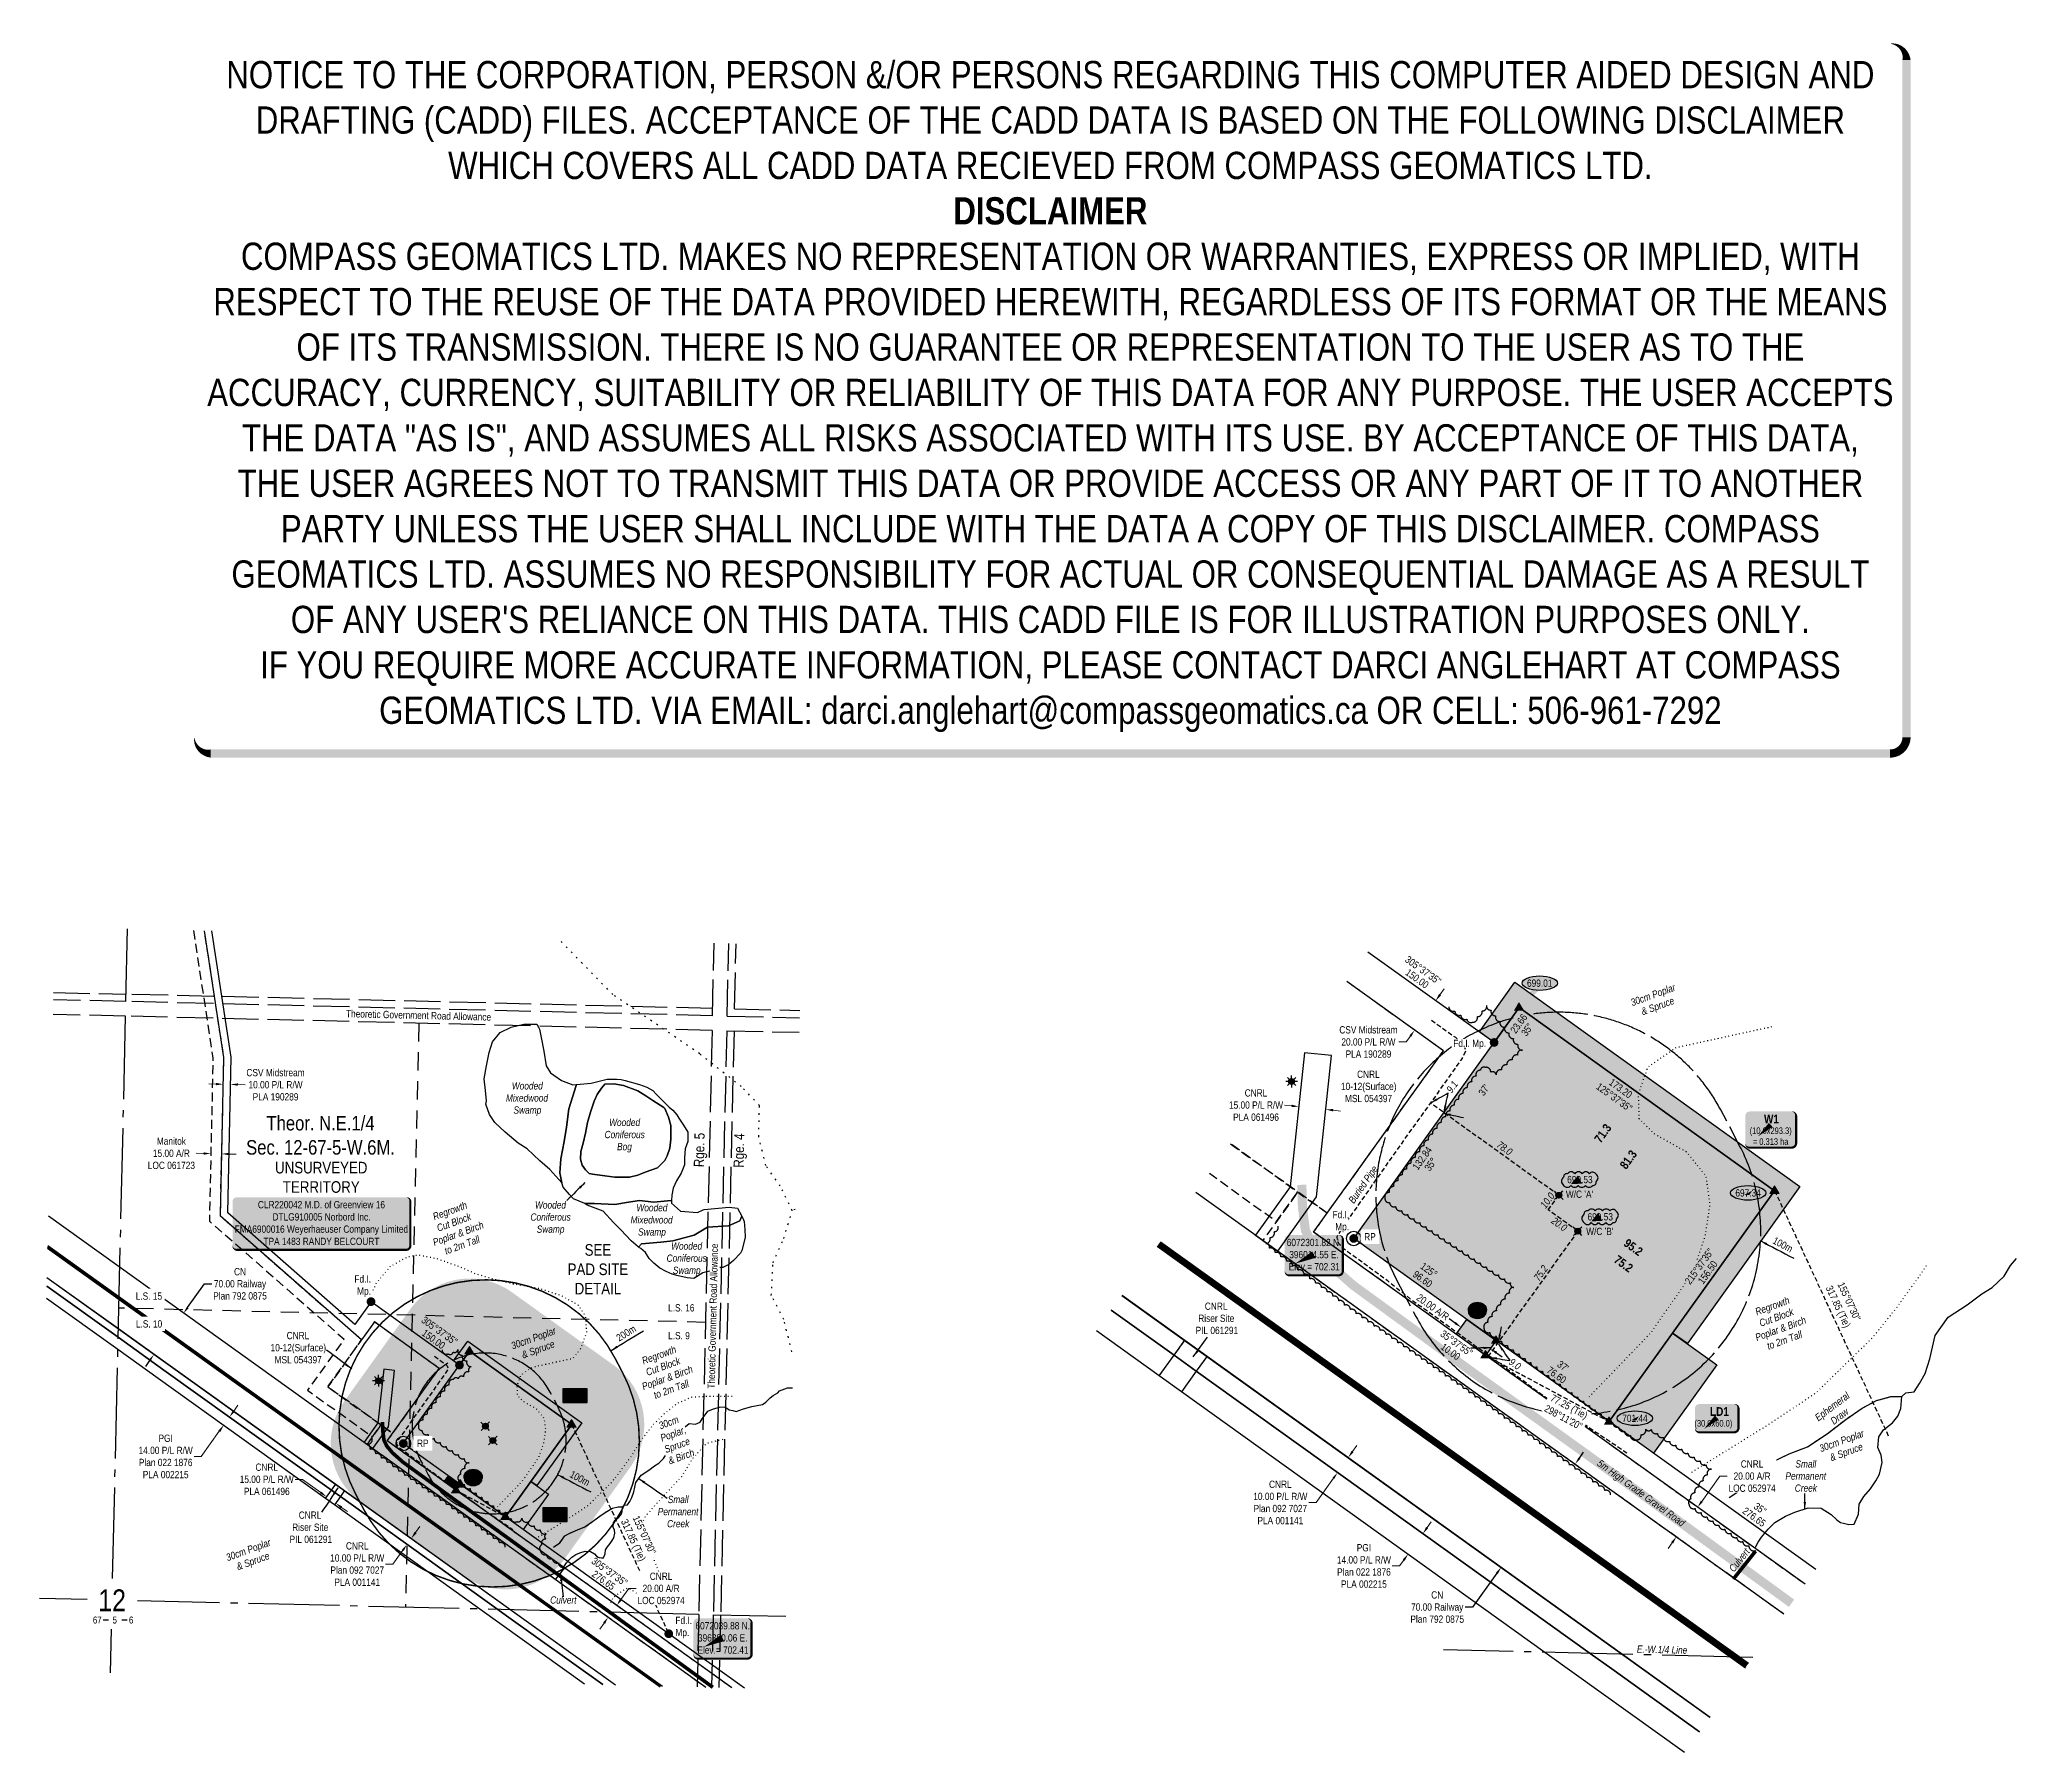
# Model space of a CAD drawing. Extents: x 395514 to 398236, y 6071876 to 6074235.
import ezdxf
from ezdxf.enums import TextEntityAlignment as Align

# ---------------------------------------------------------------- set-up
doc = ezdxf.new("R2010")
doc.units = 0
doc.header["$LTSCALE"] = 5
doc.header["$PDSIZE"] = 0.5
for name, pattern in [('0', [1, 1, 0]), ('foc-ACCESSROAD', [3.75, 2.5, -1.25]), ('foc-BUFFER', [16.75, 15, -1.75]), ('foc-LSD', [8, 5, -3]), ('foc-QUARTERLINE', [33, 25, -3, 2, -3]), ('foc-TIELINE', [1.875, 1.25, -0.625]), ('foc-TOPO', [1, 0.2, -0.8]), ('foc-TOPO-ephemeral', [6.25, 3.125, -0.625, 0.625, -0.625, 0.625, -0.625]), ('foc-UNSURVEYED', [12.5, 10, -2.5]), ('foc-WHEELTRACKS', [2, 0.4, -1.6]), ('HIDDEN', [9.525, 6.35, -3.175]), ('UG_PIPE', [1.875, 1.25, -0.625])]:
    doc.linetypes.add(name, pattern=pattern)
doc.layers.get('Defpoints').update_dxf_attribs({"color": 9})
for name, color, linetype in [('10', 1, 'Continuous'), ('35', 37, 'Continuous'), ('9', 3, 'Continuous'), ('AS-PIPE-UG', 44, 'UG_PIPE'), ('AS-PIPE-UG-T', 44, 'Continuous'), ('AS-ROADS', 254, 'Continuous'), ('AUX-BUFFER', 7, 'foc-BUFFER'), ('C-AR', 13, 'foc-ACCESSROAD'), ('C-RW', 13, 'Continuous'), ('C-SYMBOL', 7, 'Continuous'), ('C-WS', 13, 'foc-ACCESSROAD'), ('C-WS-S', 13, 'Continuous'), ('D-TXT', 6, 'Continuous'), ('DETAIL-T', 7, 'Continuous'), ('F-AR', 190, 'foc-ACCESSROAD'), ('F-RW', 190, 'Continuous'), ('L-BD', 7, 'Continuous'), ('L-MON', 1, 'Continuous'), ('L-QSEC', 8, 'foc-QUARTERLINE'), ('L-ROAD-T', 7, 'Continuous'), ('L-SECLBL', 7, 'Continuous'), ('L-SECTION-LSD', 7, 'foc-LSD'), ('L-TIE', 7, 'foc-TIELINE'), ('L-TITLEDB', 4, 'Continuous'), ('L-TITLEDB-T', 4, 'Continuous'), ('L-UNS-T', 3, 'Continuous'), ('L-USEC', 7, 'foc-UNSURVEYED'), ('P-BUFFER-H 30m', 51, 'Continuous'), ('P-CROSSINGS', 250, 'Continuous'), ('P-ELEVATION', 7, 'Continuous'), ('P-PROPOSED', 10, 'Continuous'), ('P-PROPOSED-H', 21, 'Continuous'), ('P-TEMP-BLOCKS', 250, 'Continuous'), ('P-TEMP-BLUE', 146, 'Continuous'), ('P-TXT', 4, 'Continuous'), ('T-BUSH', 110, '0'), ('T-BUSH-T', 110, 'Continuous'), ('T-CREEK', 160, 'Continuous'), ('T-DRAW', 143, 'foc-TOPO-ephemeral'), ('T-TIE', 201, 'foc-TIELINE'), ('T-VEGETATION CHANGE', 104, 'foc-TOPO'), ('T-WATER-P3', 160, 'foc-WHEELTRACKS'), ('T-WATER-T', 170, 'Continuous'), ('WETLAND', 143, 'Continuous'), ('WETLAND-T', 146, 'Continuous')]:
    doc.layers.add(name, color=color, linetype=linetype)
for name, color, linetype, lineweight in [('AS-GENERAL', 48, 'Continuous', 18), ('C-AR-T', 13, 'Continuous', 9), ('C-RW-T', 13, 'Continuous', 9), ('C-WS-T', 13, 'Continuous', 9), ('F-AR-T', 190, 'Continuous', 9), ('F-RW-T', 190, 'Continuous', 9), ('T-TEXT', 48, 'Continuous', 18), ('T-TIE-T', 201, 'Continuous', 18)]:
    doc.layers.add(name, color=color, linetype=linetype, lineweight=lineweight)
doc.layers.add('DISCLAIMER', color=7, linetype='Continuous', plot=False)
doc.layers.add('P-TEMP-BLUE-H', color=7, linetype='Continuous', true_color=0x99e6ff)
doc.styles.add('100L', font='ARIALN.TTF', dxfattribs={"height": 11})
doc.styles.add('175L', font='ARIALN.TTF', dxfattribs={"height": 20})
doc.styles.add('80', font='ARIALN.TTF', dxfattribs={"height": 10})
doc.styles.add('80CG', font='ARIALN.TTF', dxfattribs={"height": 10})
doc.styles.add('80L', font='ARIALN.TTF', dxfattribs={"height": 10})
doc.styles.add('BOLD', font='ARIALNB.TTF')
doc.styles.add('Crossing', font='ARIALN.TTF', dxfattribs={"height": 10})
doc.styles.add('foc-LtypeFont', font='ARIALN.TTF', dxfattribs={"height": 7.35})
doc.styles.add('SIMPLEX', font='ARIALN.TTF')
doc.linetypes.add('foc-TOPO-flowdirection-NOLINE', pattern='A,0,[">",foc-LtypeFont,S=0.3,R=0,X=0,Y=-0.945],-20,[">",foc-LtypeFont,S=0.3,R=0,X=0,Y=-0.945],0', length=20)
doc.dimstyles.new('CG2011', dxfattribs={"dimscale": 5, "dimtxt": 9, "dimasz": 2, "dimexe": 0.2, "dimexo": 0.0625, "dimgap": 0.5, "dimtad": 0, "dimtih": 1, "dimtoh": 1, "dimzin": 0, "dimdsep": 46, "dimtxsty": '80CG', "dimcen": 0.1, "dimse1": 1, "dimse2": 1, "dimclrd": 256, "dimclrt": 256, "dimaunit": 1, "dimadec": 4, "dimazin": 0, "dimtfac": 0.06, "dimtofl": 0, "dimtmove": 0, "dimatfit": 1, "dimfxl": 0.2, "dimtolj": 1, "dimtzin": 0, "dimlwd": -1, "dimarcsym": 0})
doc.dimstyles.new('Compass 5 000', dxfattribs={"dimscale": 5, "dimtxt": 9, "dimasz": 2, "dimexe": 0.2, "dimexo": 0.0625, "dimgap": 0.5, "dimtad": 0, "dimtih": 1, "dimtoh": 1, "dimzin": 0, "dimdsep": 46, "dimtxsty": '80CG', "dimcen": 0.1, "dimse1": 1, "dimse2": 1, "dimclrd": 256, "dimclrt": 256, "dimaunit": 1, "dimadec": 4, "dimazin": 0, "dimtfac": 0.06, "dimtofl": 0, "dimtmove": 0, "dimatfit": 1, "dimfxl": 0.2, "dimtolj": 1, "dimtzin": 0, "dimlwd": -1, "dimarcsym": 0})

msp = doc.modelspace()

# ---------------------------------------------------------------- texts
at = {"layer": 'AS-PIPE-UG-T', "insert": (397315.185, 6072637.115), "char_height": 10, "attachment_point": 1, "rotation": 55.092508, "style": '80L'}
msp.add_mtext_dynamic_manual_height_columns('{\\fArial Narrow|b0|i1|c0|p34;Buried Pipe}', width=59.03588, gutter_width=50, heights=[0], dxfattribs=at)
at = {"layer": 'AUX-BUFFER', "char_height": 9.9963, "attachment_point": 1, "style": '80L'}
for s, insert, rotation in [('100m', (397903.786, 6072586.771), 332.278294), ('200m', (396306.531, 6072450.541), 31.50517), ('100m', (396247.334, 6072264.98), 332.278294)]:
    msp.add_mtext_dynamic_manual_height_columns(s, width=6.84691, gutter_width=45, heights=[0], dxfattribs=dict(at, insert=insert, rotation=rotation))
at = {"layer": 'C-SYMBOL', "color": 3, "insert": (395900.545, 6072752.928), "char_height": 19.99251, "width": 360.24695, "attachment_point": 2, "style": '175L'}
msp.add_mtext('Theor. N.E.1/4\\PSec. 12-67-5-W.6M.', dxfattribs=at)
at = {"layer": 'C-WS-T', "char_height": 9.99625, "attachment_point": 1, "style": '80L'}
for s, width, insert in [('\\pi13.835;CNRL\\P\\pi4.7998;Riser Site\\P\\pi1.1348;PIL 061291', 57.8558, (397104.39, 6072495.897)), ('\\pi22.811;CNRL\\P\\pi0.67787;10-12(Surface)\\P\\pi6.1329;MSL 054397', 75.80941, (395831.139, 6072455.495)), ('\\pi16.321;CNRL\\P\\pi7.2861;Riser Site\\P\\pi3.621;PIL 061291', 62.82834, (395854.234, 6072208.232))]:
    msp.add_mtext_dynamic_manual_height_columns(s, width=width, gutter_width=50, heights=[0], dxfattribs=dict(at, insert=insert))
at = {"layer": 'D-TXT', "color": 3, "char_height": 14, "attachment_point": 1, "rotation": 88.683924, "style": '80L'}
for s, width, insert in [('Rge. 5', 73.75526, (396414.427, 6072682.532)), ('Rge. 4', 63.86109, (396469.126, 6072681.751))]:
    msp.add_mtext_dynamic_manual_height_columns(s, width=width, gutter_width=47.5, heights=[0], dxfattribs=dict(at, insert=insert))
at = {"layer": 'DETAIL-T', "color": 3, "insert": (396282.513, 6072541.73), "char_height": 15.994, "width": 96.45443, "attachment_point": 5, "style": '80CG'}
msp.add_mtext('SEE\\PPAD SITE\\PDETAIL', dxfattribs=at)
at = {"layer": 'L-BD', "style": '80L'}
for s, height, rotation, p in [('150.00', 9.9963, 324.3661, (397410.564, 6072941.966)), ("305°37'35''", 9.99625, 324.3661, (397418.863, 6072953.543)), ('23.66', 9.9963, 54.3795, (397550.519, 6072879.971)), ("35''", 9.9963, 54.3795, (397562.098, 6072871.675)), ("37'", 9.9963, 54.3795, (397502.608, 6072788.643)), ("125°37'35''", 9.99625, 324.3732, (397682.086, 6072778.517)), ('173.20', 9.9963, 324.3732, (397690.821, 6072790.705)), ('132.84', 9.9963, 54.3795, (397417.588, 6072694.642)), ('35°', 9.9963, 54.3795, (397429.168, 6072686.346)), ("215°37'35''", 9.99625, 54.3795, (397799.039, 6072545.86)), ('125°', 9.9963, 324.3732, (397426.952, 6072540.535)), ('156.50', 9.9963, 54.3795, (397810.619, 6072537.564)), ('96.60', 9.9963, 324.3732, (397418.218, 6072528.347)), ("305°37'35''", 9.99625, 324.3661, (396064.46, 6072457.1)), ('150.00', 9.9963, 324.3661, (396056.161, 6072445.522)), ('10.00', 9.9963, 324.3029, (397456.611, 6072428.389)), ("35°37'55''", 9.9963, 324.3029, (397464.923, 6072439.957)), ('76.60', 9.9963, 324.3732, (397602.643, 6072396.181)), ("37'", 9.9963, 324.3732, (397611.378, 6072408.369)), ('276.65', 9.9963, 324.3732, (397874.653, 6072200.661)), ("35''", 9.9963, 324.3732, (397882.95, 6072212.239)), ("305°37'35''", 9.99625, 324.3732, (396298.606, 6072125.199)), ('276.65', 9.9963, 324.3732, (396290.309, 6072113.621))]:
    msp.add_text(s, height=height, rotation=rotation, dxfattribs=at).set_placement(p, align=Align.MIDDLE)
at = {"layer": 'L-BD', "color": 3, "style": 'BOLD'}
for s, rotation, p in [('71.3', 54.3795, (397666.216, 6072728.953)), ('81.3', 54.3795, (397701.382, 6072692.791)), ('95.2', 324.3732, (397708.266, 6072572.058)), ('75.2', 324.3732, (397694.804, 6072549.285))]:
    msp.add_text(s, height=11.9955, rotation=rotation, dxfattribs=at).set_placement(p, align=Align.MIDDLE)
at = {"layer": 'L-BD', "char_height": 9.9963, "attachment_point": 1, "style": '80L'}
for s, insert in [("W/C 'A'", (397615.386, 6072650.117)), ("W/C 'B'", (397643.385, 6072598.861))]:
    msp.add_mtext_dynamic_manual_height_columns(s, width=37.01678, gutter_width=50, heights=[0], dxfattribs=dict(at, insert=insert))
at = {"layer": 'L-MON', "insert": (395946.117, 6072533.394), "char_height": 9.99625, "attachment_point": 1, "style": '80L'}
msp.add_mtext_dynamic_manual_height_columns('\\pi1.0697;Fd.I.\\P\\pi4.7859;Mp.', width=22.04407, gutter_width=50, heights=[0], dxfattribs=at)
at = {"layer": 'L-QSEC', "insert": (397712.965, 6072023.938), "char_height": 9.99625, "attachment_point": 1, "rotation": 358.609154, "style": '80L'}
msp.add_mtext_dynamic_manual_height_columns('\\pi0.33911;{\\fArial Narrow|b0|i1|c0|p34;E.-W.1/4 Line}', width=69.22005, gutter_width=50, heights=[0], dxfattribs=at)
at = {"layer": 'L-ROAD-T', "style": '80L'}
msp.add_text('Theoretic Government Road Allowance', height=9.99625, rotation=358.609803, dxfattribs=at).set_placement((396035.539, 6072891.439), align=Align.MIDDLE_CENTER)
at = {"layer": 'L-UNS-T', "color": 3, "insert": (395901.521, 6072668.242), "char_height": 15.994, "attachment_point": 5, "style": '80L'}
msp.add_mtext_dynamic_manual_height_columns('UNSURVEYED TERRITORY', width=126.41375, gutter_width=47.5, heights=[0], dxfattribs=at)
at = {"layer": 'T-BUSH-T', "char_height": 9.99625, "attachment_point": 1, "rotation": 20, "style": '80L'}
for s, insert in [('\\pi5.796;{\\fArial Narrow|b0|i1|c0|p34;30cm Poplar\\P\\pi15.165;& Spruce}', (397697.985, 6072911.331)), ('\\pi14.043;{\\fArial Narrow|b0|i1|c0|p34;Regrowth\\P\\pi13.835;Cut Block\\P\\pi1.9469;Poplar & Birch \\P\\pi13.038;to 2m Tall}', (396040.783, 6072613.749)), ('\\pi14.043;{\\fArial Narrow|b0|i1|c0|p34;Regrowth\\P\\pi13.835;Cut Block\\P\\pi1.9469;Poplar & Birch \\P\\pi13.038;to 2m Tall}', (397861.761, 6072482.766)), ('\\pi5.796;{\\fArial Narrow|b0|i1|c0|p34;30cm Poplar\\P\\pi15.165;& Spruce}', (396156.391, 6072438.61)), ('\\pi5.796;{\\fArial Narrow|b0|i1|c0|p34;30cm Poplar\\P\\pi15.165;& Spruce}', (397957.742, 6072297.257)), ('\\pi5.796;{\\fArial Narrow|b0|i1|c0|p34;30cm Poplar\\P\\pi15.165;& Spruce}', (395763.721, 6072147.12))]:
    msp.add_mtext_dynamic_manual_height_columns(s, width=76.24721, gutter_width=50, heights=[0], dxfattribs=dict(at, insert=insert))
at = {"layer": 'T-TEXT', "char_height": 9.99625, "attachment_point": 1, "style": '80L'}
for s, width, insert, rotation in [('\\pi0.4762;{\\fArial Narrow|b0|i1|c0|p34;5m High Grade Gravel Road}', 145.8367, (397662.984, 6072280.725), 323.936333), ('\\pi0.5751;{\\fArial Narrow|b0|i1|c0|p34;Culvert}', 36.82578, (397838.62, 6072129.81), 51.542132)]:
    msp.add_mtext_dynamic_manual_height_columns(s, width=width, gutter_width=50, heights=[0], dxfattribs=dict(at, insert=insert, rotation=rotation))
at = {"layer": 'T-TEXT', "insert": (396216.209, 6072091.366), "char_height": 9.99625, "attachment_point": 1, "style": '80L'}
msp.add_mtext_dynamic_manual_height_columns('\\pi0.5751;{\\fArial Narrow|b0|i1|c0|p34;Culvert}', width=36.82578, gutter_width=50, heights=[0], dxfattribs=at)
at = {"layer": 'T-TIE-T', "char_height": 9.99625, "width": 21.39216, "attachment_point": 2, "style": '80L'}
for s, insert, rotation in [('{\\fArial Narrow|b0|i1|c0|p34;9.1}', (397454.692, 6072795.953), 54.319857), ('{\\fArial Narrow|b0|i1|c0|p34;78.0}', (397533.89, 6072712.553), 324.319857), ('{\\fArial Narrow|b0|i1|c0|p34;10.0}', (397585.993, 6072639.513), 53.8471), ('{\\fArial Narrow|b0|i1|c0|p34;20.0}', (397609.25, 6072607.915), 324.3736), ('{\\fArial Narrow|b0|i1|c0|p34;75.2}', (397576.815, 6072539.482), 53.8471)]:
    msp.add_mtext(s, dxfattribs=dict(at, insert=insert, rotation=rotation))
at = {"layer": 'T-WATER-T', "insert": (397958.965, 6072341.525), "char_height": 9.99625, "attachment_point": 1, "rotation": 37.184706, "style": '80L'}
msp.add_mtext_dynamic_manual_height_columns('\\pi-2.4908;{\\fArial Narrow|b0|i1|c0|p34;Ephemeral\\P\\pi11.771;Draw}', width=50.3251, gutter_width=50, heights=[0], dxfattribs=at)
at = {"layer": 'T-WATER-T', "insert": (397920.474, 6072278.759), "char_height": 9.99625, "attachment_point": 1, "style": '80L'}
msp.add_mtext_dynamic_manual_height_columns('\\pi11.01;{\\fArial Narrow|b0|i1|c0|p34;Small\\P\\pi-2.7908;Permanent\\P\\pi10.107;Creek}', width=50.3251, gutter_width=50, heights=[0], dxfattribs=at)
at = {"layer": 'WETLAND-T', "char_height": 10, "attachment_point": 1, "style": '80L'}
for s, width, insert in [('\\pi9.0798;{\\fArial Narrow|b0|i1|c0|p34;Wooded\\P\\pi1.0034;Mixedwood\\P\\pi11.409;Swamp}', 59.95358, (396154.901, 6072799.295)), ('\\pi6.8372;{\\fArial Narrow|b0|i1|c0|p34;Wooded\\P\\pi0.56842;Coniferous\\P\\pi17.806;Bog}', 55.46835, (396291.09, 6072748.927)), ('\\pi6.8372;{\\fArial Narrow|b0|i1|c0|p34;Wooded\\P\\pi0.56842;Coniferous\\P\\pi9.1666;Swamp}', 55.46835, (396189.073, 6072635.341)), ('\\pi9.0798;{\\fArial Narrow|b0|i1|c0|p34;Wooded\\P\\pi1.0034;Mixedwood\\P\\pi11.409;Swamp}', 59.95358, (396326.494, 6072631.453)), ('\\pi6.8372;{\\fArial Narrow|b0|i1|c0|p34;Wooded\\P\\pi0.56842;Coniferous\\P\\pi9.1666;Swamp}', 55.46835, (396376.529, 6072578.718))]:
    msp.add_mtext_dynamic_manual_height_columns(s, width=width, gutter_width=50, heights=[0], dxfattribs=dict(at, insert=insert))

# ---------------------------------------------------------------- blocks, each defined once
blk = doc.blocks.new('fdia')
at = {"color": 255, "const_width": 1}
blk.add_lwpolyline([(-0.5, 0, 1), (0.5, 0, 1)], format="xyb", close=True, dxfattribs=at)
blk = doc.blocks.new('Fdiaa')
blk.add_blockref('fdia', (0, 0))
blk = doc.blocks.new('fdib')
at = {"color": 1, "const_width": 1.6}
blk.add_lwpolyline([(-0.4, 0, 1), (0.4, 0, 1)], format="xyb", close=True, dxfattribs=at)
at = {"color": 1}
blk.add_circle((0, 0), 0.8, dxfattribs=at)
blk = doc.blocks.new('Fdibb')
blk.add_blockref('fdib', (0, 0))
blk = doc.blocks.new('fdicc')
for name in ['Fdibb', 'Fdiaa']:
    blk.add_blockref(name, (0, 0))
blk = doc.blocks.new('FDI')
blk.add_blockref('fdicc', (0, 0))
blk = doc.blocks.new('TRIA')
blk.add_hatch(color=255).paths.add_polyline_path([(-0.04, 1.52), (-1.47, -0.87), (1.39, -0.87)])
blk = doc.blocks.new('TRIAA')
blk.add_blockref('TRIA', (0, 0))
blk = doc.blocks.new('TRIB')
at = {"color": 1}
blk.add_lwpolyline([(-1.12, -0.67), (-0.04, 1.13), (1.04, -0.67)], close=True, dxfattribs=at)
blk = doc.blocks.new('TRIBB')
blk.add_blockref('TRIB', (0, 0))
blk = doc.blocks.new('TRICC')
for name in ['TRIAA', 'TRIBB']:
    blk.add_blockref(name, (0, 0))
blk = doc.blocks.new('plspike')
blk.add_blockref('TRICC', (0, 0))
blk = doc.blocks.new('WC')
at = {"layer": 'L-MON'}
h = blk.add_hatch(color=255, dxfattribs=at)
h.dxf.hatch_style = 1
edge = h.paths.add_edge_path()
edge.add_arc((0, 0), 0.9, 0, 360)
at = {"layer": 'L-MON', "color": 240, "flags": 128}
for points in [[(-0.62, 0.5), (-1.23, 1.12)], [(0.52, 0.61), (1.13, 1.21)], [(-1.18, -1.18), (-0.56, -0.57)], [(1.16, -1.18), (0.56, -0.57)]]:
    blk.add_lwpolyline(points, dxfattribs=at)
at = {"layer": 'L-MON', "color": 240}
for radius in [0.8, 0.373]:
    blk.add_circle((0, 0), radius, dxfattribs=at)
blk = doc.blocks.new('L-SECLBL')
at = {"layer": '9', "color": 7}
for p, q in [((-5.1, -27.8), (-12.3, -27.8)), ((20.7, -27.8), (13.5, -27.8))]:
    blk.add_line(p, q, dxfattribs=at)
at = {"layer": '10', "color": 2, "style": 'SIMPLEX'}
blk.add_attdef('SEC', text='', height=30, dxfattribs=at).set_placement((0, 0), align=Align.MIDDLE)
at = {"layer": '10', "color": 5, "style": '80L'}
blk.add_attdef('TWP', text='', height=9.5, dxfattribs=at).set_placement((-14.4, -27.4), align=Align.MIDDLE_RIGHT)
blk.add_attdef('RGE', text='', height=9.5, dxfattribs=at).set_placement((3.6, -27.4), align=Align.MIDDLE_CENTER)
blk.add_attdef('MER', text='', height=9.5, dxfattribs=at).set_placement((23.2, -27.4), align=Align.MIDDLE_LEFT)
blk = doc.blocks.new('*D381')
at = {"layer": 'Defpoints', "color": 0, "transparency": 16777216}
for p in [(395767.1, 6072326.8), (395867.2, 6072272.2), (395859.1, 6072260.8)]:
    blk.add_point(p, dxfattribs=at)
at = {"layer": 'F-RW-T', "transparency": 16777216}
for p, q in [((395781.1, 6072346.3), (395786.9, 6072354.4)), ((395761.2, 6072318.7), (395736.4, 6072284)), ((395736.4, 6072284), (395726.4, 6072284))]:
    blk.add_line(p, q, dxfattribs=at)
for points in [[(395759.9, 6072319.6), (395762.6, 6072317.7), (395767.1, 6072326.8)], [(395779.7, 6072347.3), (395782.4, 6072345.3), (395775.2, 6072338.2)]]:
    blk.add_solid(points, dxfattribs=at)
at = {"layer": 'F-RW-T', "transparency": 16777216, "insert": (395687.3, 6072284), "char_height": 10, "attachment_point": 5, "style": '80CG'}
blk.add_mtext('\\A1;PGI\\P14.00 P/L R/W\\PPlan 022 1876\\PPLA 002215', dxfattribs=at)
blk = doc.blocks.new('*D382')
at = {"layer": 'C-RW-T', "transparency": 16777216}
for p, q in [((396031.4, 6072179.3), (396037.2, 6072187.5)), ((396000.2, 6072135.8), (395990.2, 6072135.8)), ((396013.8, 6072154.8), (396000.2, 6072135.8))]:
    blk.add_line(p, q, dxfattribs=at)
for points in [[(396012.5, 6072155.8), (396015.2, 6072153.9), (396019.7, 6072163)], [(396030, 6072180.3), (396032.8, 6072178.4), (396025.6, 6072171.2)]]:
    blk.add_solid(points, dxfattribs=at)
at = {"layer": 'Defpoints', "color": 0, "transparency": 16777216}
for p in [(395973.7, 6072195.9), (395979.6, 6072204.1), (396019.7, 6072163)]:
    blk.add_point(p, dxfattribs=at)
at = {"layer": 'C-RW-T', "transparency": 16777216, "insert": (395951.1, 6072135.8), "char_height": 10, "attachment_point": 5, "style": '80CG'}
blk.add_mtext('\\A1;CNRL\\P10.00 P/L R/W\\PPlan 092 7027\\PPLA 001141', dxfattribs=at)
blk = doc.blocks.new('*D383')
at = {"layer": 'C-RW-T', "transparency": 16777216}
for p, q in [((395875.6, 6072252.5), (395865.6, 6072252.5)), ((395901, 6072234.3), (395875.6, 6072252.5)), ((395929.5, 6072213.9), (395937.6, 6072208.1))]:
    blk.add_line(p, q, dxfattribs=at)
for points in [[(395902, 6072235.6), (395900, 6072232.9), (395909.1, 6072228.5)], [(395930.4, 6072215.2), (395928.5, 6072212.5), (395921.3, 6072219.7)]]:
    blk.add_solid(points, dxfattribs=at)
at = {"layer": 'Defpoints', "color": 0, "transparency": 16777216}
for p in [(395909.1, 6072228.5), (395911.4, 6072231.5), (395923.6, 6072222.8)]:
    blk.add_point(p, dxfattribs=at)
at = {"layer": 'C-RW-T', "transparency": 16777216, "insert": (395826.5, 6072252.5), "char_height": 10, "attachment_point": 5, "style": '80CG'}
blk.add_mtext('\\A1;CNRL\\P15.00 P/L R/W\\PPLA 061496', dxfattribs=at)
blk = doc.blocks.new('*U384')
h = blk.add_hatch(color=255)
edge = h.paths.add_edge_path()
edge.add_line((-116.5, -37), (116.5, -37))
edge.add_arc((116.5, -31), 6, 270, 360)
edge.add_line((122.5, -31), (122.5, 29.5))
edge.add_arc((116.5, 29.5), 6, 0, 90)
edge.add_line((116.5, 35.5), (-116.5, 35.5))
edge.add_arc((-116.5, 29.5), 6, 90, 180)
edge.add_line((-122.5, 29.5), (-122.5, -31))
edge.add_arc((-116.5, -31), 6, 180, 270)
at = {"color": 44, "flags": 128}
blk.add_lwpolyline([(-116.5, -37, 3, 3, 0), (116.5, -37, 3, 3, 0.414214), (122.5, -31, 3, 3, 0), (122.5, 29.5, 3, 0, 0.414214), (116.5, 35.5, 0, 0, 0), (-116.5, 35.5, 0, 0, 0.414214), (-122.5, 29.5, 0, 0, 0), (-122.5, -31, 0, 3, 0.414214)], format="xyseb", close=True, dxfattribs=at)
at = {"color": 44, "style": '80'}
blk.add_attdef('ENTER_TEXT_001', (-36, -5), '', height=10, dxfattribs=at)
blk = doc.blocks.new('*D386')
at = {"layer": 'Defpoints', "color": 0, "transparency": 16777216}
for p in [(395711.8, 6072481), (395714.9, 6072478.7), (395674.1, 6072421.9)]:
    blk.add_point(p, dxfattribs=at)
at = {"layer": 'L-TITLEDB-T', "transparency": 16777216}
for p, q in [((395717.6, 6072489.1), (395741, 6072521.7)), ((395741, 6072521.7), (395751, 6072521.7)), ((395665.2, 6072416), (395659.4, 6072407.8))]:
    blk.add_line(p, q, dxfattribs=at)
for points in [[(395716.3, 6072490.1), (395719, 6072488.1), (395711.8, 6072481)], [(395663.8, 6072416.9), (395666.5, 6072415), (395671, 6072424.1)]]:
    blk.add_solid(points, dxfattribs=at)
at = {"layer": 'L-TITLEDB-T', "transparency": 16777216, "insert": (395789.7, 6072521.7), "char_height": 10, "attachment_point": 5, "style": '80CG'}
blk.add_mtext('\\A1;CN\\P70.00 Railway\\PPlan 792 0875', dxfattribs=at)
blk = doc.blocks.new('*D387')
at = {"layer": 'Defpoints', "color": 0, "transparency": 16777216}
for p in [(395776.6, 6072796.3), (395766.2, 6072779.7), (395776.3, 6072779.5)]:
    blk.add_point(p, dxfattribs=at)
at = {"layer": 'F-RW-T', "transparency": 16777216}
for p, q in [((395756.6, 6072796.7), (395746.6, 6072796.9)), ((395786.6, 6072796.1), (395796.6, 6072795.8))]:
    blk.add_line(p, q, dxfattribs=at)
for points in [[(395756.7, 6072798.4), (395756.6, 6072795.1), (395766.6, 6072796.5)], [(395786.7, 6072797.7), (395786.6, 6072794.4), (395776.6, 6072796.3)]]:
    blk.add_solid(points, dxfattribs=at)
at = {"layer": 'F-RW-T', "transparency": 16777216, "insert": (395838.6, 6072795.8), "char_height": 10, "attachment_point": 5, "style": '80CG'}
blk.add_mtext('\\A1;CSV Midstream\\P10.00 P/L R/W\\PPLA 190289', dxfattribs=at)
blk = doc.blocks.new('*D388')
at = {"layer": 'Defpoints', "color": 0, "transparency": 16777216}
for p in [(395749.5, 6072701), (395749.6, 6072702.5), (395764.5, 6072702.1)]:
    blk.add_point(p, dxfattribs=at)
at = {"layer": 'F-AR-T', "transparency": 16777216}
for p, q in [((395739.5, 6072701.2), (395729.5, 6072701.4)), ((395774.5, 6072700.4), (395784.5, 6072700.2))]:
    blk.add_line(p, q, dxfattribs=at)
for points in [[(395739.6, 6072702.8), (395739.5, 6072699.5), (395749.5, 6072701)], [(395774.5, 6072702.1), (395774.5, 6072698.7), (395764.5, 6072700.6)]]:
    blk.add_solid(points, dxfattribs=at)
at = {"layer": 'F-AR-T', "transparency": 16777216, "insert": (395695.2, 6072701.4), "char_height": 10, "attachment_point": 5, "style": '80CG'}
blk.add_mtext('\\A1;Manitok\\P15.00 A/R\\PLOC 061723', dxfattribs=at)
blk = doc.blocks.new('Temp_Area5')
at = {"true_color": 0x99e6ff}
h = blk.add_hatch(color=141, dxfattribs=at)
h.dxf.hatch_style = 1
h.paths.add_polyline_path([(-16.8, -9.4), (16.3, -9.4), (16.3, 9.1), (-16.8, 9.1)])
at = {"color": 250}
for points in [[(-17, -9.6), (16.5, -9.6), (16.5, 9.3), (-17, 9.3)], [(-16.9, -9.5), (16.4, -9.5), (16.4, 9.2), (-16.9, 9.2)]]:
    blk.add_lwpolyline(points, close=True, dxfattribs=at)
at = {"color": 250, "style": '80L'}
blk.add_attdef('TEMPORARY', text='', height=9, dxfattribs=at).set_placement((0, -0.1), align=Align.MIDDLE_CENTER)
blk = doc.blocks.new('*D393')
at = {"layer": 'C-AR-T', "transparency": 16777216}
for p, q in [((396314.2, 6072087.1), (396325.2, 6072102.3)), ((396325.2, 6072102.3), (396335.2, 6072102.3)), ((396290.9, 6072054.6), (396285.1, 6072046.4))]:
    blk.add_line(p, q, dxfattribs=at)
for points in [[(396312.9, 6072088), (396315.6, 6072086.1), (396308.4, 6072078.9)], [(396289.6, 6072055.5), (396292.3, 6072053.6), (396296.8, 6072062.7)]]:
    blk.add_solid(points, dxfattribs=at)
at = {"layer": 'Defpoints', "color": 0, "transparency": 16777216}
for p in [(396269.1, 6072082.5), (396280.7, 6072098.8), (396308.4, 6072078.9)]:
    blk.add_point(p, dxfattribs=at)
at = {"layer": 'C-AR-T', "transparency": 16777216, "insert": (396369.5, 6072102.3), "char_height": 10, "attachment_point": 5, "style": '80CG', "bg_fill": 3, "box_fill_scale": 1.1, "bg_fill_color": 256, "bg_fill_true_color": 13158600, "bg_fill_transparency": 0}
blk.add_mtext('\\A1;CNRL\\P20.00 A/R\\PLOC 052974', dxfattribs=at)
blk = doc.blocks.new('*D398')
at = {"layer": 'C-AR-T', "transparency": 16777216}
for p, q in [((397802.6, 6072222.2), (397827.5, 6072256.9)), ((397827.5, 6072256.9), (397837.5, 6072256.9)), ((397761.8, 6072165.3), (397756, 6072157.1))]:
    blk.add_line(p, q, dxfattribs=at)
for points in [[(397801.2, 6072223.1), (397803.9, 6072221.2), (397796.8, 6072214)], [(397760.5, 6072166.2), (397763.2, 6072164.3), (397767.6, 6072173.4)]]:
    blk.add_solid(points, dxfattribs=at)
at = {"layer": 'Defpoints', "color": 0, "transparency": 16777216}
for p in [(397796.8, 6072214), (397988.6, 6072076.5), (397959.5, 6072035.9)]:
    blk.add_point(p, dxfattribs=at)
at = {"layer": 'C-AR-T', "transparency": 16777216, "insert": (397871.8, 6072256.9), "char_height": 10, "attachment_point": 5, "style": '80CG', "bg_fill": 3, "box_fill_scale": 1.1, "bg_fill_color": 256, "bg_fill_true_color": 13158600, "bg_fill_transparency": 0}
blk.add_mtext('\\A1;CNRL\\P20.00 A/R\\PLOC 052974', dxfattribs=at)
blk = doc.blocks.new('*D401')
at = {"layer": 'C-RW-T', "transparency": 16777216}
for p, q in [((397321.7, 6072290.8), (397327.5, 6072298.9)), ((397295.2, 6072253.9), (397271.3, 6072220.6)), ((397271.3, 6072220.6), (397261.3, 6072220.6))]:
    blk.add_line(p, q, dxfattribs=at)
for points in [[(397320.3, 6072291.8), (397323, 6072289.8), (397315.8, 6072282.7)], [(397293.9, 6072254.9), (397296.6, 6072253), (397301.1, 6072262)]]:
    blk.add_solid(points, dxfattribs=at)
at = {"layer": 'Defpoints', "color": 0, "transparency": 16777216}
for p in [(397235.9, 6072340), (397221.1, 6072319.3), (397301.1, 6072262)]:
    blk.add_point(p, dxfattribs=at)
at = {"layer": 'C-RW-T', "transparency": 16777216, "insert": (397222.2, 6072220.6), "char_height": 10, "attachment_point": 5, "style": '80CG'}
blk.add_mtext('\\A1;CNRL\\P10.00 P/L R/W\\PPlan 092 7027\\PPLA 001141', dxfattribs=at)
blk = doc.blocks.new('*D400')
at = {"layer": 'Defpoints', "color": 0, "transparency": 16777216}
for p in [(397341.7, 6072232.9), (397321.3, 6072204.4), (397398.1, 6072149.4)]:
    blk.add_point(p, dxfattribs=at)
at = {"layer": 'F-RW-T', "transparency": 16777216}
for p, q in [((397424.3, 6072186), (397430.1, 6072194.1)), ((397386.4, 6072133.2), (397376.4, 6072133.2)), ((397392.2, 6072141.3), (397386.4, 6072133.2))]:
    blk.add_line(p, q, dxfattribs=at)
for points in [[(397422.9, 6072187), (397425.6, 6072185), (397418.5, 6072177.9)], [(397390.9, 6072142.3), (397393.6, 6072140.3), (397398.1, 6072149.4)]]:
    blk.add_solid(points, dxfattribs=at)
at = {"layer": 'F-RW-T', "transparency": 16777216, "insert": (397337.3, 6072133.2), "char_height": 10, "attachment_point": 5, "style": '80CG'}
blk.add_mtext('\\A1;PGI\\P14.00 P/L R/W\\PPlan 022 1876\\PPLA 002215', dxfattribs=at)
blk = doc.blocks.new('*D399')
at = {"layer": 'Defpoints', "color": 0, "transparency": 16777216}
for p in [(397628.1, 6072273.4), (397705.1, 6072218.3), (397603.1, 6072076.1)]:
    blk.add_point(p, dxfattribs=at)
at = {"layer": 'L-TITLEDB-T', "transparency": 16777216}
for p, q in [((397633.9, 6072281.6), (397639.7, 6072289.7)), ((397520.3, 6072123.1), (397486.9, 6072076.6)), ((397486.9, 6072076.6), (397476.9, 6072076.6))]:
    blk.add_line(p, q, dxfattribs=at)
for points in [[(397632.5, 6072282.5), (397635.3, 6072280.6), (397628.1, 6072273.4)], [(397519, 6072124.1), (397521.7, 6072122.2), (397526.2, 6072131.3)]]:
    blk.add_solid(points, dxfattribs=at)
at = {"layer": 'L-TITLEDB-T', "transparency": 16777216, "insert": (397438.2, 6072076.6), "char_height": 10, "attachment_point": 5, "style": '80CG'}
blk.add_mtext('\\A1;CN\\P70.00 Railway\\PPlan 792 0875', dxfattribs=at)
blk = doc.blocks.new('*U402')
at = {"true_color": 0x99e6ff}
h = blk.add_hatch(color=141, dxfattribs=at)
edge = h.paths.add_edge_path()
edge.add_line((-24, -20.4), (24, -20.4))
edge.add_arc((24, -14.4), 6, 270, 360)
edge.add_line((30, -14.4), (30, 12.5))
edge.add_arc((24, 12.5), 6, 0, 90)
edge.add_line((24, 18.5), (-24, 18.5))
edge.add_arc((-24, 12.5), 6, 90, 180)
edge.add_line((-30, 12.5), (-30, -14.4))
edge.add_arc((-24, -14.4), 6, 180, 270)
at = {"color": 250, "flags": 128}
blk.add_lwpolyline([(-24, -20.4, 3, 3, 0), (24, -20.4, 3, 3, 0.414214), (30, -14.4, 3, 3, 0), (30, 12.5, 3, 0, 0.414214), (24, 18.5, 0, 0, 0), (-24, 18.5, 0, 0, 0.414214), (-30, 12.5, 0, 0, 0), (-30, -14.4, 0, 3, 0.414214)], format="xyseb", close=True, dxfattribs=at)
at = {"flags": 128}
blk.add_lwpolyline([(-17.5, -15.9, 0, 7.5, 0), (0, 0, 0, 0, 0)], format="xyseb", dxfattribs=at)
at = {"color": 250}
for tag, p, height, style in [('TEMP_AREA_W1_001', (-9.2, 2.2), 12, 'BOLD'), ('ENTER_TEXT_001', (-30.7, -12.5), 9, '80')]:
    blk.add_attdef(tag, p, '', height=height, dxfattribs=dict(at, style=style))
blk = doc.blocks.new('*U403')
at = {"true_color": 0x99e6ff}
h = blk.add_hatch(color=141, dxfattribs=at)
edge = h.paths.add_edge_path()
edge.add_line((-29, -31.3), (29, -31.3))
edge.add_arc((29, -25.3), 6, 270, 360)
edge.add_line((35, -25.3), (35, 12.5))
edge.add_arc((29, 12.5), 6, 0, 90)
edge.add_line((29, 18.5), (-29, 18.5))
edge.add_arc((-29, 12.5), 6, 90, 180)
edge.add_line((-35, 12.5), (-35, -25.3))
edge.add_arc((-29, -25.3), 6, 180, 270)
at = {"color": 250, "flags": 128}
blk.add_lwpolyline([(-29, -31.3, 3, 3, 0), (29, -31.3, 3, 3, 0.414214), (35, -25.3, 3, 3, 0), (35, 12.5, 3, 0, 0.414214), (29, 18.5, 0, 0, 0), (-29, 18.5, 0, 0, 0.414214), (-35, 12.5, 0, 0, 0), (-35, -25.3, 0, 3, 0.414214)], format="xyseb", close=True, dxfattribs=at)
at = {"flags": 128}
blk.add_lwpolyline([(-17.5, -15.9, 0, 7.5, 0), (0, 0, 0, 0, 0)], format="xyseb", dxfattribs=at)
at = {"color": 250}
for tag, p, height, style in [('TEMP_AREA_W1_001', (-9.2, 2.2), 12, 'BOLD'), ('ENTER_TEXT_001', (-30.7, -12.5), 9, '80')]:
    blk.add_attdef(tag, p, '', height=height, dxfattribs=dict(at, style=style))
blk = doc.blocks.new('*D404')
at = {"layer": 'C-RW-T', "transparency": 16777216}
for p, q in [((397237.7, 6072766.8), (397227.8, 6072767.8)), ((397294.9, 6072760.7), (397304.8, 6072759.6))]:
    blk.add_line(p, q, dxfattribs=at)
for points in [[(397237.9, 6072768.4), (397237.6, 6072765.1), (397247.7, 6072765.7)], [(397295.1, 6072762.4), (397294.7, 6072759), (397284.9, 6072761.8)]]:
    blk.add_solid(points, dxfattribs=at)
at = {"layer": 'Defpoints', "color": 0, "transparency": 16777216}
for p in [(397247.7, 6072766), (397247.7, 6072765.7), (397285, 6072762.1)]:
    blk.add_point(p, dxfattribs=at)
at = {"layer": 'C-RW-T', "transparency": 16777216, "insert": (397188.7, 6072767.8), "char_height": 10, "attachment_point": 5, "style": '80CG', "bg_fill": 3, "box_fill_scale": 1.1, "bg_fill_color": 256, "bg_fill_true_color": 13158600, "bg_fill_transparency": 0}
blk.add_mtext('\\A1;CNRL\\P15.00 P/L R/W\\PPLA 061496', dxfattribs=at)
blk = doc.blocks.new('*D405')
at = {"layer": 'Defpoints', "color": 0, "transparency": 16777216}
for p in [(397471.1, 6072462), (397511.6, 6072432.6), (397511.7, 6072432.8)]:
    blk.add_point(p, dxfattribs=at)
at = {"layer": 'P-TXT', "transparency": 16777216}
for p, q in [((397462.9, 6072467.6), (397454.8, 6072473.5)), ((397519.7, 6072426.8), (397527.8, 6072421))]:
    blk.add_line(p, q, dxfattribs=at)
for points in [[(397463.8, 6072469), (397461.9, 6072466.3), (397471, 6072461.8)], [(397520.7, 6072428.1), (397518.7, 6072425.4), (397511.6, 6072432.6)]]:
    blk.add_solid(points, dxfattribs=at)
at = {"layer": 'P-TXT', "transparency": 16777216, "insert": (397432.2, 6072489.6), "char_height": 10, "attachment_point": 5, "rotation": 324.3029, "style": '80CG', "bg_fill": 3, "box_fill_scale": 1.1, "bg_fill_color": 256, "bg_fill_true_color": 13158600, "bg_fill_transparency": 0}
blk.add_mtext('\\A1;20.00 A/R', dxfattribs=at)
blk = doc.blocks.new('*D406')
at = {"layer": 'Defpoints', "color": 0, "transparency": 16777216}
for p in [(397431.7, 6072914.9), (397402.5, 6072874.2), (397407.1, 6072871)]:
    blk.add_point(p, dxfattribs=at)
at = {"layer": 'F-RW-T', "transparency": 16777216}
for p, q in [((397442, 6072919.7), (397447.9, 6072927.9)), ((397395.4, 6072854.7), (397385.4, 6072854.7)), ((397401.3, 6072862.9), (397395.4, 6072854.7))]:
    blk.add_line(p, q, dxfattribs=at)
for points in [[(397440.7, 6072920.7), (397443.4, 6072918.8), (397436.2, 6072911.6)], [(397399.9, 6072863.8), (397402.6, 6072861.9), (397407.1, 6072871)]]:
    blk.add_solid(points, dxfattribs=at)
at = {"layer": 'F-RW-T', "transparency": 16777216, "insert": (397343.5, 6072854.7), "char_height": 10, "attachment_point": 5, "style": '80CG'}
blk.add_mtext('\\A1;CSV Midstream\\P20.00 P/L R/W\\PPLA 190289', dxfattribs=at)
blk = doc.blocks.new('*U478')
h = blk.add_hatch(color=254)
edge = h.paths.add_edge_path()
edge.add_line((-34, -28.5), (34, -28.5))
edge.add_arc((34, -22.5), 6, 270, 360)
edge.add_line((40, -22.5), (40, 21))
edge.add_arc((34, 21), 6, 0, 90)
edge.add_line((34, 27), (-34, 27))
edge.add_arc((-34, 21), 6, 90, 180)
edge.add_line((-40, 21), (-40, -22.5))
edge.add_arc((-34, -22.5), 6, 180, 270)
at = {"color": 1, "flags": 128}
blk.add_lwpolyline([(-34, -28.5, 3, 3, 0), (34, -28.5, 3, 3, 0.414214), (40, -22.5, 3, 3, 0), (40, 21, 3, 0, 0.414214), (34, 27, 0, 0, 0), (-34, 27, 0, 0, 0.414214), (-40, 21, 0, 0, 0), (-40, -22.5, 0, 3, 0.414214)], format="xyseb", close=True, dxfattribs=at)
blk.add_lwpolyline([(-25.3, -12.3, 0, 10, 0), (0, 0, 5, 5, 0)], format="xyseb", dxfattribs=at)
at = {"color": 1, "style": '80'}
blk.add_attdef('ENTER_TEXT_001', (-36, -5), '', height=10, dxfattribs=at)
blk = doc.blocks.new('*U480')
at = {"layer": 'P-ELEVATION'}
h = blk.add_hatch(color=111, dxfattribs=at)
h.dxf.hatch_style = 1
edge = h.paths.add_edge_path()
edge.add_ellipse((0, 0), major_axis=(-24.4, 0), ratio=0.410256, start_angle=0, end_angle=360)
at = {"layer": 'P-ELEVATION', "color": 7, "flags": 128}
blk.add_lwpolyline([(0, 0, 12.5, 0, 0), (-23.6, -32.4, 0, 0, 0)], format="xyseb", dxfattribs=at)
at = {"layer": 'P-ELEVATION', "color": 7}
blk.add_ellipse((0, 0), major_axis=(-24.4, 0), ratio=0.410256, dxfattribs=at)
at = {"layer": 'P-ELEVATION', "style": '80'}
blk.add_attdef('ELEVATION', text='', height=10, dxfattribs=at).set_placement((0, 0), align=Align.MIDDLE_CENTER)
blk = doc.blocks.new('*U481')
at = {"layer": 'P-ELEVATION'}
h = blk.add_hatch(color=111, dxfattribs=at)
h.dxf.hatch_style = 1
edge = h.paths.add_edge_path()
edge.add_ellipse((0, 0), major_axis=(-24.4, 0), ratio=0.410256, start_angle=0, end_angle=360)
at = {"layer": 'P-ELEVATION', "color": 7, "flags": 128}
blk.add_lwpolyline([(0, 0, 12.5, 0, 0), (1.6, -3.1, 0, 0, 0)], format="xyseb", dxfattribs=at)
at = {"layer": 'P-ELEVATION', "color": 7}
blk.add_ellipse((0, 0), major_axis=(-24.4, 0), ratio=0.410256, dxfattribs=at)
at = {"layer": 'P-ELEVATION', "style": '80'}
blk.add_attdef('ELEVATION', text='', height=10, dxfattribs=at).set_placement((0, 0), align=Align.MIDDLE_CENTER)
blk = doc.blocks.new('xing2')
h = blk.add_hatch(color=50)
h.dxf.hatch_style = 1
edge = h.paths.add_edge_path()
edge.add_ellipse((0, 0), major_axis=(-12.5, 0), ratio=0.816297, start_angle=0, end_angle=360)
h = blk.add_hatch(color=250)
h.dxf.hatch_style = 1
edge = h.paths.add_edge_path()
edge.add_ellipse((0, -2), major_axis=(-12.5, 0), ratio=0.816297, start_angle=0, end_angle=180)
edge.add_line((12.5, -2), (12.5, 0))
edge.add_ellipse((0, 0), major_axis=(-12.5, 0), ratio=0.816297, start_angle=0, end_angle=180, ccw=False)
edge.add_line((-12.5, 0), (-12.5, -2))
at = {"color": 250}
blk.add_ellipse((0, 0), major_axis=(-12.5, 0), ratio=0.816297, dxfattribs=at)
blk.add_ellipse((0, -2), major_axis=(-12.5, 0), ratio=0.816297, start_param=0, end_param=3.141593, dxfattribs=at)
at = {"color": 250, "style": 'Crossing'}
blk.add_attdef('CROSSING', text='', height=9, dxfattribs=at).set_placement((0.1, 0), align=Align.MIDDLE_CENTER)
at = {"color": 250, "style": 'Crossing', "flags": 1}
for tag, p in [('DESCRIPTION', (0.1, -25.8)), ('OWNER', (0.1, -12.5)), ('LOCATION', (0.1, -39.3)), ('DWG_REF', (0.1, -52.8))]:
    blk.add_attdef(tag, text='', height=9, dxfattribs=at).set_placement(p, align=Align.MIDDLE_CENTER)
blk = doc.blocks.new('wa')
at = {"layer": 'P-ELEVATION'}
h = blk.add_hatch(color=111, dxfattribs=at)
h.dxf.hatch_style = 1
edge = h.paths.add_edge_path()
edge.add_arc((-17.4, -4.5), 6.1, 215, 325)
edge.add_arc((-7.4, -4.5), 6.1, 215, 325)
edge.add_arc((2.6, -4.5), 6.1, 215, 325)
edge.add_arc((12.7, -4.5), 6.1, 215, 325)
edge.add_arc((18.1, -3.7), 4.32, 263.4336, 373.4336)
edge.add_arc((18.8, 2.3), 6.1, 305, 415)
edge.add_arc((17.5, 4.4), 5.69, 30.6955, 140.6955)
edge.add_arc((8.1, 4.5), 6.1, 35, 145)
edge.add_arc((-1.9, 4.5), 6.1, 35, 145)
edge.add_arc((-11.9, 4.5), 6.1, 35, 145)
edge.add_arc((-18, 3.8), 4.33, 75.4261, 185.4261)
edge.add_arc((-18.4, -2.3), 6.96, 125, 235)
at = {"color": 240, "flags": 128}
blk.add_lwpolyline([(-22.4, -8, 0.520567), (-12.3, -8, 0.520567), (-2.4, -8, 0.520567), (7.6, -8, 0.520567), (17.6, -8, 0.520567), (22.4, -2.7, 0.520567), (22.4, 7.3, 0.520567), (13.1, 8, 0.520567), (3.1, 8, 0.520567), (-6.9, 8, 0.520567), (-16.9, 8, 0.520567), (-22.4, 3.4, 0.520567)], format="xyb", close=True, dxfattribs=at)
at = {"layer": 'P-ELEVATION', "color": 240, "flags": 128}
blk.add_lwpolyline([(0, 0, 12.5, 0, 0), (-12.4, -6.4, 0, 0, 0)], format="xyseb", dxfattribs=at)
at = {"layer": 'P-ELEVATION', "color": 240, "style": '80'}
blk.add_attdef('ELEVATION', text='', height=10, dxfattribs=at).set_placement((0, 0), align=Align.MIDDLE_CENTER)
blk = doc.blocks.new('GAS')
h = blk.add_hatch(color=255)
h.dxf.hatch_style = 1
edge = h.paths.add_edge_path()
edge.add_arc((0, 0), 0.9, 0, 360)
for p, q in [((-0.81, 0), (-1.62, 0)), ((-0.57, 0.57), (-1.14, 1.14)), ((0, 0.81), (0, 1.62)), ((0.57, 0.57), (1.14, 1.14)), ((1.62, 0), (0.81, 0)), ((-0.57, -0.57), (-1.14, -1.14)), ((0, -0.81), (0, -1.62)), ((1.14, -1.14), (0.57, -0.57))]:
    blk.add_line(p, q)
blk.add_circle((0, 0), 0.8)
blk = doc.blocks.new('Disclaimer_Legal')
at = {"layer": 'DISCLAIMER', "color": 254, "flags": 128}
blk.add_lwpolyline([(-3612.9, -1104.6, 37.5, 37.5, 0), (4096.1, -1104.6, 37.5, 37.5, 0.414214), (4171.1, -1029.6, 37.5, 37.5, 0), (4171.1, 2078.7, 37.5, 0, 0.414214), (4096.1, 2153.7, 0, 0, 0), (-3612.9, 2153.7, 0, 0, 0.414214), (-3687.9, 2078.7, 0, 0, 0), (-3687.9, -1029.6, 0, 37.5, 0.414214)], format="xyseb", close=True, dxfattribs=at)
at = {"layer": 'DISCLAIMER', "color": 254, "insert": (241.6, 533.9), "char_height": 125, "width": 7717.568, "attachment_point": 5, "style": '80'}
blk.add_mtext('NOTICE TO THE CORPORATION, PERSON &/OR PERSONS REGARDING THIS COMPUTER AIDED DESIGN AND DRAFTING (CADD) FILES. ACCEPTANCE OF THE CADD DATA IS BASED ON THE FOLLOWING DISCLAIMER WHICH COVERS ALL CADD DATA RECIEVED FROM COMPASS GEOMATICS LTD.\\P{\\fArial Narrow|b1|i0|c0|p34;DISCLAIMER}\\PCOMPASS GEOMATICS LTD. MAKES NO REPRESENTATION OR WARRANTIES, EXPRESS OR IMPLIED, WITH RESPECT TO THE REUSE OF THE DATA PROVIDED HEREWITH, REGARDLESS OF ITS FORMAT OR THE MEANS OF ITS TRANSMISSION. THERE IS NO GUARANTEE OR REPRESENTATION TO THE USER AS TO THE ACCURACY, CURRENCY, SUITABILITY OR RELIABILITY OF THIS DATA FOR ANY PURPOSE. THE USER ACCEPTS THE DATA "AS IS", AND ASSUMES ALL RISKS ASSOCIATED WITH ITS USE. BY ACCEPTANCE OF THIS DATA, THE USER AGREES NOT TO TRANSMIT THIS DATA OR PROVIDE ACCESS OR ANY PART OF IT TO ANOTHER PARTY UNLESS THE USER SHALL INCLUDE WITH THE DATA A COPY OF THIS DISCLAIMER. COMPASS GEOMATICS LTD. ASSUMES NO RESPONSIBILITY FOR ACTUAL OR CONSEQUENTIAL DAMAGE AS A RESULT OF ANY USER\'S RELIANCE ON THIS DATA. THIS CADD FILE IS FOR ILLUSTRATION PURPOSES ONLY.\\PIF YOU REQUIRE MORE ACCURATE INFORMATION, PLEASE CONTACT DARCI ANGLEHART AT COMPASS GEOMATICS LTD. VIA EMAIL: darci.anglehart@compassgeomatics.ca OR CELL: 506-961-7292', dxfattribs=at)

# ---------------------------------------------------------------- dimensions: what is measured, and where the dimension line sits
at = {"layer": 'C-RW-T'}
for base, p1, p2, angle, text, picture, middle in [((397301.061, 6072262.049), (397235.907, 6072339.958), (397221.131, 6072319.343), 234.366855, 'CNRL\\P10.00 P/L R/W\\PPlan 092 7027\\PPLA 001141', '*D401', (397222.245, 6072220.572)), ((395909.147, 6072228.453), (395923.559, 6072222.805), (395911.366, 6072231.547), 144.362917, 'CNRL\\P15.00 P/L R/W\\PPLA 061496', '*D383', (395826.465, 6072252.538)), ((396019.659, 6072162.973), (395979.632, 6072204.147), (395973.721, 6072195.901), 234.366855, 'CNRL\\P10.00 P/L R/W\\PPlan 092 7027\\PPLA 001141', '*D382', (395951.128, 6072135.844))]:
    dim = msp.add_linear_dim(base=base, p1=p1, p2=p2, angle=angle, text=text, dimstyle='Compass 5 000', dxfattribs=at)
    dim.commit()
    dim.dimension.update_dxf_attribs({"geometry": picture, "text_midpoint": middle, "dimtype": 161})
at = {"layer": 'F-AR-T'}
dim = msp.add_aligned_dim(p1=(395764.545, 6072702.149), p2=(395749.555, 6072702.478), distance=1.523, text='Manitok\\P15.00 A/R\\PLOC 061723', dimstyle='Compass 5 000', dxfattribs=at)
dim.commit()
dim.dimension.update_dxf_attribs({"geometry": '*D388', "text_midpoint": (395695.225, 6072701.394)})
at = {"layer": 'F-RW-T'}
for base, p1, p2, angle, text, picture, middle in [((395776.623, 6072796.286), (395766.246, 6072779.673), (395776.253, 6072779.453), 358.740051, 'CSV Midstream\\P10.00 P/L R/W\\PPLA 190289', '*D387', (395838.579, 6072795.846)), ((395767.076, 6072326.788), (395867.235, 6072272.23), (395859.07, 6072260.841), 234.364636, 'PGI\\P14.00 P/L R/W\\PPlan 022 1876\\PPLA 002215', '*D381', (395687.311, 6072283.993)), ((397398.051, 6072149.417), (397341.728, 6072232.9), (397321.316, 6072204.425), 234.364636, 'PGI\\P14.00 P/L R/W\\PPlan 022 1876\\PPLA 002215', '*D400', (397337.312, 6072133.162))]:
    dim = msp.add_linear_dim(base=base, p1=p1, p2=p2, angle=angle, text=text, dimstyle='Compass 5 000', dxfattribs=at)
    dim.commit()
    dim.dimension.update_dxf_attribs({"geometry": picture, "text_midpoint": middle, "dimtype": 161})
at = {"layer": 'L-TITLEDB-T'}
dim = msp.add_linear_dim(base=(397628.07, 6072273.441), p1=(397603.145, 6072076.072), p2=(397705.063, 6072218.25), angle=54.365909, text='CN\\P70.00 Railway\\PPlan 792 0875', dimstyle='Compass 5 000', dxfattribs=at)
dim.commit()
dim.dimension.update_dxf_attribs({"geometry": '*D399', "text_midpoint": (397438.175, 6072076.566), "dimtype": 161})

# ---------------------------------------------------------------- hatches: boundary and pattern name
at = {"layer": 'P-BUFFER-H 30m'}
h = msp.add_hatch(color=256, dxfattribs=at)
h.dxf.hatch_style = 1
edge = h.paths.add_edge_path()
edge.add_line((396097.051, 6072119.715), (395956.325, 6072220.566))
edge.add_arc((396014.553, 6072301.818), 99.963, 144.379463, 234.373215, ccw=False)
edge.add_line((395933.294, 6072360.038), (396024.404, 6072487.202))
edge.add_arc((396105.663, 6072428.982), 99.963, 54.373215, 144.379463, ccw=False)
edge.add_line((396163.891, 6072510.234), (396304.618, 6072409.384))
edge.add_arc((396246.389, 6072328.132), 99.963, -35.620537, 54.373215, ccw=False)
edge.add_line((396327.648, 6072269.912), (396236.539, 6072142.748))
edge.add_arc((396155.28, 6072200.968), 99.963, 234.373215, 324.379463, ccw=False)
at = {"layer": 'P-PROPOSED-H'}
h = msp.add_hatch(color=256, dxfattribs=at)
h.dxf.hatch_style = 1
h.paths.add_polyline_path([(397675.027, 6072332.01), (397323.21, 6072584.135), (397550.984, 6072902.045), (397902.801, 6072649.92)])
h = msp.add_hatch(color=256, dxfattribs=at)
h.dxf.hatch_style = 1
h.paths.add_polyline_path([(397519.42, 6072443.524), (397504.838, 6072423.228), (397464.212, 6072452.343), (397478.794, 6072472.638)])
h = msp.add_hatch(color=256, dxfattribs=at)
h.dxf.hatch_style = 1
h.paths.add_polyline_path([(396155.28, 6072200.968), (396014.553, 6072301.818), (396105.663, 6072428.982), (396246.389, 6072328.132)])
h = msp.add_hatch(color=256, dxfattribs=at)
h.dxf.hatch_style = 1
h.paths.add_polyline_path([(396093.037, 6072245.573), (396087.204, 6072237.455), (396070.954, 6072249.101), (396076.787, 6072257.219)])
at = {"layer": 'P-TEMP-BLUE-H'}
h = msp.add_hatch(color=256, dxfattribs=at)
h.dxf.hatch_style = 1
h.paths.add_polyline_path([(397762.357, 6072453.898), (397902.801, 6072649.92), (397550.984, 6072902.045), (397516.563, 6072854.003), (397496.251, 6072868.562), (397545.226, 6072936.917), (397937.669, 6072655.678), (397782.672, 6072439.343)])
h = msp.add_hatch(color=256, dxfattribs=at)
h.dxf.hatch_style = 1
h.paths.add_polyline_path([(396190.212, 6072249.723), (396246.389, 6072328.132), (396105.663, 6072428.982), (396091.894, 6072409.765), (396083.769, 6072415.589), (396103.359, 6072442.931), (396260.337, 6072330.435), (396198.338, 6072243.901)])
h = msp.add_hatch(color=256, dxfattribs=at)
h.dxf.hatch_style = 1
h.paths.add_polyline_path([(397823.301, 6072410.233), (397735.967, 6072288.339), (397675.027, 6072332.01), (397762.357, 6072453.898)])
h = msp.add_hatch(color=256, dxfattribs=at)
h.dxf.hatch_style = 1
h.paths.add_polyline_path([(396214.589, 6072232.257), (396179.656, 6072183.499), (396155.28, 6072200.968), (396190.212, 6072249.723)])

# ---------------------------------------------------------------- linework, layer by layer
at = {"layer": '35', "color": 3}
for centre, radius in [((397323.21, 6072584.135), 9.996), ((396014.553, 6072301.818), 10)]:
    msp.add_circle(centre, radius, dxfattribs=at)
at = {"layer": 'AS-GENERAL', "flags": 128}
for points, const_width in [([(397845.96, 6072115.133), (397876.55, 6072153.648)], 5), ([(396223.653, 6072114.217), (396235.889, 6072129.623)], 2)]:
    msp.add_lwpolyline(points, dxfattribs=dict(at, const_width=const_width))
at = {"layer": 'AS-PIPE-UG', "flags": 128}
for points in [[(397430.28, 6072884.693), (397463.173, 6072861.138), (397471.138, 6072855.13), (397474.348, 6072852.06), (397477.413, 6072842.198), (397472.213, 6072831.95), (397472.398, 6072832.18), (397437.93, 6072783.403), (397395.528, 6072724.35), (397346.663, 6072654.89), (397321.32, 6072618.573), (397307.855, 6072600.223), (397299.865, 6072586.513), (397300.653, 6072579.823), (397306.98, 6072572.138), (397332.895, 6072553.373), (397369.1, 6072526.603), (397409.14, 6072494.865), (397425.765, 6072483.91), (397456.535, 6072461.353), (397492.378, 6072435.165), (397519.755, 6072415.553), (397555.91, 6072388.84), (397586.28, 6072366.575), (397613.515, 6072346.775), (397700.74, 6072288.103)], [(396057.381, 6072422.041), (396070.538, 6072412.619), (396073.724, 6072410.216), (396075.008, 6072408.988), (396076.234, 6072405.043), (396074.154, 6072400.944), (396074.228, 6072401.036), (396060.441, 6072381.525), (396043.48, 6072357.904), (396023.934, 6072330.12), (396013.797, 6072315.593), (396008.411, 6072308.253), (396005.215, 6072302.769), (396005.53, 6072300.093), (396008.061, 6072297.019), (396018.427, 6072289.513), (396032.909, 6072278.805), (396048.925, 6072266.11), (396055.575, 6072261.728), (396067.883, 6072252.705), (396082.22, 6072242.23), (396093.171, 6072234.385), (396107.633, 6072223.7), (396119.781, 6072214.794), (396130.675, 6072206.874), (396165.565, 6072183.405)]]:
    msp.add_lwpolyline(points, dxfattribs=at)
at = {"layer": 'AS-ROADS', "flags": 128}
for points, const_width in [([(397926.111, 6072081.874), (397691.17, 6072252.968), (397486.335, 6072400.31), (397322.108, 6072519.993), (397286.143, 6072551.828), (397266.44, 6072575.088), (397256.643, 6072595.688), (397252.605, 6072627.423), (397251.808, 6072658.028)], 12.5), ([(396440.786, 6071966.136), (396161.737, 6072169.351), (396079.803, 6072228.288), (396014.112, 6072276.161), (395999.726, 6072288.895), (395991.845, 6072298.199), (395987.926, 6072306.439), (395986.311, 6072319.133), (395985.992, 6072331.375)], 5)]:
    msp.add_lwpolyline(points, dxfattribs=dict(at, const_width=const_width))
at = {"layer": 'AUX-BUFFER', "color": 251, "linetype": 'foc-BUFFER', "const_width": 2.016, "flags": 128}
msp.add_lwpolyline([(396316.271, 6072399.897), (396305.849, 6072419.659, 0.41421356), (396033.503, 6072503.936, 0.41421356), (395949.226, 6072231.59), (395959.648, 6072211.828, 0.41421356), (396231.994, 6072127.551, 0.41421356)], format="xyb", close=True, dxfattribs=at)
at = {"layer": 'AUX-BUFFER', "color": 251, "linetype": 'foc-BUFFER', "flags": 128}
msp.add_lwpolyline([(396048.803, 6072258.845, 1), (396227.115, 6072352.88), (396216.693, 6072372.642, 1), (396038.382, 6072278.607)], format="xyb", close=True, dxfattribs=at)
at = {"layer": 'C-AR', "flags": 128}
for points in [[(397944.797, 6072107.938), (397268.029, 6072592.935), (397286.726, 6072619.031), (397246.104, 6072648.15), (397198.293, 6072581.42), (397915.675, 6072067.317)], [(396466.682, 6071965.508), (395992.481, 6072305.338), (395999.959, 6072315.776), (395983.71, 6072327.424), (395964.586, 6072300.732), (396431.158, 6071966.369)]]:
    msp.add_lwpolyline(points, dxfattribs=at)
at = {"layer": 'C-RW', "flags": 128}
for points in [[(397218.608, 6072566.865), (397272.178, 6072641.634), (397292.836, 6072835.941), (397255.565, 6072839.902), (397235.946, 6072655.428), (397188.136, 6072588.697)], [(395972.712, 6072294.91), (395994.14, 6072324.817), (396002.403, 6072402.54), (395987.495, 6072404.125), (395979.647, 6072330.335), (395960.523, 6072303.643)]]:
    msp.add_lwpolyline(points, close=True, dxfattribs=at)
at = {"layer": 'C-RW'}
for points in [[(396289.143, 6071969.813), (396156.722, 6072064.73), (396144.799, 6072073.272), (395927.832, 6072228.794), (395915.653, 6072237.527), (395684.961, 6072402.876), (395621.943, 6072448.036), (395523.586, 6072518.513)], [(395523.867, 6072530.622), (395622.223, 6072460.137), (395690.792, 6072410.999), (395921.583, 6072245.795), (395933.755, 6072237.077), (396162.561, 6072072.841), (396306.912, 6071969.382)], [(397799.268, 6071904.946), (397678.633, 6071991.415), (397648.825, 6072012.77), (397106.408, 6072401.576), (397075.959, 6072423.407), (396989.403, 6072485.447)], [(397004.185, 6072506.068), (397090.786, 6072444.077), (397121.216, 6072422.283), (397693.23, 6072011.693), (397813.829, 6071925.257)]]:
    msp.add_lwpolyline(points, dxfattribs=at)
for points in [[(397106.404, 6072401.58), (397086.068, 6072373.06), (397055.54, 6072394.924), (397075.959, 6072423.407), (397090.786, 6072444.073), (397121.213, 6072422.276), (397106.404, 6072401.58)], [(395927.831, 6072228.796), (395919.696, 6072217.388), (395907.485, 6072226.134), (395915.653, 6072237.527), (395921.583, 6072245.793), (395933.754, 6072237.074), (395927.831, 6072228.796)]]:
    msp.add_lwpolyline(points, close=True, dxfattribs=at)
at = {"layer": 'C-WS', "flags": 128}
msp.add_lwpolyline([(397153.577, 6072714.476), (397286.726, 6072619.031), (397446.83, 6072842.493), (397313.733, 6072937.9)], dxfattribs=at)
msp.add_lwpolyline([(395910.59, 6072379.839), (395999.959, 6072315.776), (396064.001, 6072405.161), (395974.631, 6072469.223)], close=True, dxfattribs=at)
at = {"layer": 'C-WS'}
for points in [[(397121.213, 6072422.276), (397106.404, 6072401.58), (397075.959, 6072423.407), (397090.786, 6072444.073), (397121.213, 6072422.276)], [(395933.754, 6072237.074), (395927.831, 6072228.796), (395915.653, 6072237.527), (395921.583, 6072245.793), (395933.754, 6072237.074)]]:
    msp.add_lwpolyline(points, close=True, dxfattribs=at)
at = {"layer": 'F-AR', "flags": 128}
for points in [[(395725.552, 6073008.149), (395752.424, 6072832.186), (395747.469, 6072608.171), (395933.05, 6072445.514), (395882.697, 6072375.235), (395972.067, 6072311.172), (395983.71, 6072327.424), (395910.59, 6072379.839), (395956.932, 6072444.52), (395762.614, 6072614.835), (395767.444, 6072833.16), (395740.777, 6073007.78)], [(397124.458, 6072673.853), (397216.994, 6072607.521), (397246.104, 6072648.15), (397153.577, 6072714.476)]]:
    msp.add_lwpolyline(points, dxfattribs=at)
at = {"layer": 'F-RW', "flags": 128}
for points in [[(396466.682, 6071965.508), (395992.481, 6072305.338), (396064.001, 6072405.161), (395974.648, 6072469.211), (395956.942, 6072444.511), (395762.614, 6072614.835), (395767.444, 6072833.16), (395740.777, 6073007.78)], [(397959.358, 6072128.248), (397323.21, 6072584.135), (397516.563, 6072854.003), (397342.852, 6072978.523)], [(397944.797, 6072107.938), (397268.029, 6072592.935), (397446.83, 6072842.493), (397313.733, 6072937.9)]]:
    msp.add_lwpolyline(points, dxfattribs=at)
at = {"layer": 'F-RW'}
for points in [[(395523.586, 6072518.512), (395621.943, 6072448.036), (395684.955, 6072402.881), (395915.653, 6072237.527), (395927.831, 6072228.796), (396144.799, 6072073.272), (396156.722, 6072064.728), (396289.137, 6071969.813)], [(396264.207, 6071970.417), (396119.897, 6072073.876), (395919.696, 6072217.388), (395907.485, 6072226.134), (395676.775, 6072391.521), (395621.551, 6072431.098), (395523.194, 6072501.573)], [(396989.403, 6072485.446), (397075.959, 6072423.407), (397106.404, 6072401.58), (397648.826, 6072012.77), (397678.631, 6071991.41), (397799.265, 6071904.94)], [(397778.833, 6071876.442), (397586.569, 6072014.279), (397086.068, 6072373.06), (397055.54, 6072394.924), (396968.99, 6072456.969)]]:
    msp.add_lwpolyline(points, dxfattribs=at)
at = {"layer": 'L-QSEC', "flags": 128}
for points in [[(395632.651, 6072910.409), (395634.966, 6073010.345)], [(395614.258, 6072116.168), (395632.185, 6072890.302)], [(395579.067, 6072087.023), (395513.631, 6072088.612)], [(396421.318, 6072066.574), (395648.303, 6072085.342)], [(396441.426, 6072066.134), (396541.365, 6072063.952)], [(395611.25, 6071986.25), (395612.638, 6072046.213)], [(397872.701, 6072007.374), (397446.991, 6072017.71)]]:
    msp.add_lwpolyline(points, dxfattribs=at)
at = {"layer": 'L-SECTION-LSD', "flags": 128}
for points in [[(396035.988, 6072880.503), (396017.442, 6072076.38)], [(396430.555, 6072468.639), (395622.874, 6072488.246)]]:
    msp.add_lwpolyline(points, dxfattribs=at)
at = {"layer": 'L-TIE', "flags": 128}
for points in [[(397902.868, 6072649.925), (398060.215, 6072310.554)], [(397504.845, 6072423.238), (397675.027, 6072332.01)], [(396246.416, 6072328.134), (396380.063, 6072039.88)], [(396087.207, 6072237.459), (396155.275, 6072200.961)]]:
    msp.add_lwpolyline(points, dxfattribs=at)
at = {"layer": 'L-TITLEDB', "flags": 128}
for points in [[(397105.743, 6072647.745), (397915.675, 6072067.317)], [(395525.824, 6072615.165), (396431.158, 6071966.369)], [(395524.802, 6072571.009), (396368.118, 6071966.658)], [(395524.886, 6072574.639), (396371.656, 6071967.812)], [(397052.6, 6072573.609), (397862.528, 6071993.184)], [(397056.968, 6072579.702), (397866.896, 6071999.277)], [(395523.863, 6072530.483), (396306.825, 6071969.384)], [(397003.825, 6072505.566), (397813.749, 6071925.144)]]:
    msp.add_lwpolyline(points, dxfattribs=at)
at = {"layer": 'L-TITLEDB', "linetype": 'HIDDEN', "flags": 128}
for points, const_width in [([(395524.844, 6072572.824), (396368.992, 6071967.876)], 2.999), ([(397054.784, 6072576.655), (397864.712, 6071996.231)], 7.497)]:
    msp.add_lwpolyline(points, dxfattribs=dict(at, const_width=const_width))
at = {"layer": 'L-USEC', "flags": 128}
for points in [[(396440.255, 6072890.81), (396442.552, 6072990.772)], [(396460.362, 6072890.348), (396462.658, 6072990.284)], [(396470.642, 6072900.199), (396472.707, 6072990.041)], [(395532.95, 6072922.884), (395632.884, 6072920.458)], [(395632.673, 6072910.409), (395532.718, 6072912.835)], [(396440.28, 6072890.809), (395632.673, 6072910.409)], [(396440.486, 6072900.859), (395632.884, 6072920.458)], [(396470.641, 6072900.178), (396560.508, 6072898.217)], [(395632.185, 6072890.302), (395532.252, 6072892.728)], [(396439.792, 6072870.703), (395632.185, 6072890.302)], [(396459.9, 6072870.241), (396441.425, 6072066.112)], [(396469.948, 6072870.045), (396451.474, 6072065.915)], [(396459.9, 6072870.241), (396559.816, 6072868.061)], [(396460.338, 6072890.349), (396560.277, 6072888.169)], [(396421.318, 6072066.574), (396419.023, 6071966.663)], [(396441.425, 6072066.112), (396439.13, 6071966.176)], [(396451.474, 6072065.915), (396449.178, 6071965.932)]]:
    msp.add_lwpolyline(points, dxfattribs=at)
at = {"layer": 'P-PROPOSED', "flags": 128}
for points in [[(397519.42, 6072443.524), (397504.838, 6072423.228), (397464.212, 6072452.343), (397478.794, 6072472.638)], [(396093.037, 6072245.573), (396087.204, 6072237.455), (396070.954, 6072249.101), (396076.787, 6072257.219)]]:
    msp.add_lwpolyline(points, close=True, dxfattribs=at)
msp.add_lwpolyline([(396155.28, 6072200.968), (396014.553, 6072301.818), (396105.663, 6072428.982), (396246.389, 6072328.132), (396155.28, 6072200.968)], dxfattribs=at)
at = {"layer": 'P-TEMP-BLUE', "flags": 128}
for points in [[(397762.357, 6072453.898), (397902.801, 6072649.92), (397550.984, 6072902.045), (397516.563, 6072854.003), (397496.251, 6072868.562), (397545.226, 6072936.917), (397937.669, 6072655.678), (397782.672, 6072439.343)], [(396190.212, 6072249.723), (396246.389, 6072328.132), (396105.663, 6072428.982), (396091.894, 6072409.765), (396083.769, 6072415.589), (396103.359, 6072442.931), (396260.337, 6072330.435), (396198.338, 6072243.901)], [(397823.301, 6072410.233), (397735.967, 6072288.339), (397675.027, 6072332.01), (397762.357, 6072453.898)], [(396214.589, 6072232.257), (396179.656, 6072183.499), (396155.28, 6072200.968), (396190.212, 6072249.723)]]:
    msp.add_lwpolyline(points, close=True, dxfattribs=at)
at = {"layer": 'T-BUSH', "flags": 128}
for points in [[(397454.202, 6072902.921, 0.52056705), (397462.472, 6072897.305, 0.52056705), (397470.742, 6072891.689, 0.52056705), (397479.011, 6072886.073, 0.52056705), (397487.066, 6072881.977, 0.52056705), (397493.45, 6072889.669, 0.52056705), (397499.834, 6072897.361, 0.52056705), (397506.218, 6072905.053, 0.52056705), (397512.393, 6072898.7, 0.52056705), (397518.546, 6072890.821, 0.52056705), (397524.698, 6072882.943, 0.52056705), (397530.851, 6072875.064, 0.52056705), (397537.003, 6072867.186, 0.52056705), (397543.156, 6072859.307, 0.52056705), (397549.308, 6072851.429, 0.52056705), (397555.461, 6072843.55, 0.52056705), (397548.751, 6072836.706, 0.52056705), (397541.418, 6072829.912, 0.52056705), (397534.085, 6072823.119, 0.52056705), (397526.753, 6072816.325, 0.52056705), (397519.42, 6072809.531, 0.52056705), (397511.837, 6072813.176, 0.52056705), (397504.186, 6072819.61, 0.52056705), (397497.718, 6072815.843, 0.52056705), (397491.741, 6072807.83, 0.52056705), (397485.765, 6072799.817, 0.52056705), (397479.788, 6072791.805, 0.52056705), (397473.812, 6072783.792, 0.52056705), (397467.835, 6072775.779, 0.52056705), (397461.859, 6072767.766, 0.52056705), (397455.882, 6072759.753, 0.52056705), (397449.906, 6072751.74, 0.52056705), (397443.929, 6072743.727, 0.52056705), (397437.953, 6072735.714, 0.52056705), (397431.976, 6072727.701, 0.52056705), (397426, 6072719.688, 0.52056705), (397420.023, 6072711.676, 0.52056705), (397414.047, 6072703.663, 0.52056705), (397408.07, 6072695.65, 0.52056705), (397402.094, 6072687.637, 0.52056705), (397396.117, 6072679.624, 0.52056705), (397390.141, 6072671.611, 0.52056705), (397384.164, 6072663.598, 0.52056705), (397378.188, 6072655.585, 0.52056705), (397372.211, 6072647.572, 0.52056705), (397366.235, 6072639.56, 0.52056705), (397372.564, 6072633.679, 0.52056705), (397380.888, 6072628.143, 0.52056705), (397389.211, 6072622.607, 0.52056705), (397397.535, 6072617.072, 0.52056705), (397405.859, 6072611.536, 0.52056705), (397414.182, 6072606.001, 0.52056705), (397422.506, 6072600.465, 0.52056705), (397430.83, 6072594.93, 0.52056705), (397439.153, 6072589.394, 0.52056705), (397447.477, 6072583.859, 0.52056705), (397455.801, 6072578.323, 0.52056705), (397464.124, 6072572.788, 0.52056705), (397472.448, 6072567.252, 0.52056705), (397480.771, 6072561.716, 0.52056705), (397489.095, 6072556.181, 0.52056705), (397497.419, 6072550.645, 0.52056705), (397505.742, 6072545.11, 0.52056705), (397514.066, 6072539.574, 0.52056705), (397522.39, 6072534.039, 0.52056705), (397530.713, 6072528.503, 0.52056705), (397539.037, 6072522.968, 0.52056705), (397543.558, 6072516.763, 0.52056705), (397537.621, 6072508.721, 0.52056705), (397531.685, 6072500.678, 0.52056705), (397525.749, 6072492.635, 0.52056705), (397519.813, 6072484.592, 0.52056705), (397513.876, 6072476.55, 0.52056705), (397507.94, 6072468.507, 0.52056705), (397502.618, 6072460.558, 0.52056705), (397510.679, 6072454.646, 0.52056705), (397518.74, 6072448.735, 0.52056705), (397526.801, 6072442.823, 0.52056705), (397534.862, 6072436.911, 0.52056705), (397542.922, 6072431, 0.52056705), (397550.983, 6072425.088, 0.52056705), (397559.044, 6072419.177, 0.52056705), (397567.105, 6072413.265, 0.52056705), (397575.166, 6072407.353, 0.52056705), (397583.227, 6072401.442, 0.52056705), (397591.288, 6072395.53, 0.52056705), (397599.349, 6072389.619, 0.52056705), (397607.41, 6072383.707, 0.52056705), (397615.471, 6072377.795, 0.52056705), (397623.531, 6072371.884, 0.52056705), (397631.592, 6072365.972, 0.52056705), (397639.653, 6072360.061, 0.52056705), (397647.714, 6072354.149, 0.52056705), (397655.775, 6072348.237, 0.52056705), (397663.836, 6072342.326, 0.52056705), (397671.897, 6072336.414, 0.52056705), (397679.958, 6072330.503, 0.52056705), (397688.019, 6072324.591, 0.52056705), (397696.08, 6072318.679, 0.52056705), (397704.14, 6072312.768, 0.52056705), (397712.201, 6072306.856, 0.52056705), (397718.81, 6072313.955, 0.52056705), (397725.368, 6072321.499, 0.52056705), (397733.036, 6072321.194, 0.52056705), (397741.429, 6072315.764, 0.52056705), (397749.822, 6072310.334, 0.52056705), (397758.214, 6072304.903, 0.52056705), (397766.607, 6072299.473, 0.52056705), (397775, 6072294.043, 0.52056705), (397783.392, 6072288.612, 0.52056705), (397791.785, 6072283.182, 0.52056705), (397800.178, 6072277.752, 0.52056705), (397808.57, 6072272.321, 0.52056705), (397815.862, 6072266.674, 0.52056705), (397810.162, 6072258.462, 0.52056705), (397804.463, 6072250.25, 0.52056705), (397798.763, 6072242.038, 0.52056705), (397793.063, 6072233.826, 0.52056705), (397787.363, 6072225.614, 0.52056705), (397784.999, 6072218.007, 0.52056705), (397793.22, 6072212.32, 0.52056705), (397801.441, 6072206.633, 0.52056705), (397809.662, 6072200.946, 0.52056705), (397817.883, 6072195.259, 0.52056705), (397826.104, 6072189.572, 0.52056705), (397834.325, 6072183.885, 0.52056705), (397842.545, 6072178.199, 0.52056705), (397850.766, 6072172.512, 0.52056705), (397858.987, 6072166.825, 0.52056705), (397867.208, 6072161.138, 0.52056705), (397876.996, 6072154.367, 0.52056705)], [(397676.997, 6072231.29, 0.52056705), (397668.887, 6072237.133, 0.52056705), (397660.776, 6072242.977, 0.52056705), (397652.666, 6072248.82, 0.52056705), (397644.555, 6072254.663, 0.52056705), (397636.445, 6072260.507, 0.52056705), (397628.334, 6072266.35, 0.52056705), (397620.224, 6072272.194, 0.52056705), (397612.114, 6072278.037, 0.52056705), (397604.003, 6072283.881, 0.52056705), (397595.893, 6072289.724, 0.52056705), (397587.782, 6072295.568, 0.52056705), (397579.672, 6072301.411, 0.52056705), (397571.561, 6072307.255, 0.52056705), (397563.451, 6072313.098, 0.52056705), (397555.341, 6072318.941, 0.52056705), (397547.23, 6072324.785, 0.52056705), (397539.12, 6072330.628, 0.52056705), (397531.009, 6072336.472, 0.52056705), (397522.899, 6072342.315, 0.52056705), (397514.788, 6072348.159, 0.52056705), (397506.678, 6072354.002, 0.52056705), (397498.568, 6072359.846, 0.52056705), (397490.457, 6072365.689, 0.52056705), (397482.347, 6072371.533, 0.52056705), (397474.236, 6072377.376, 0.52056705), (397466.117, 6072383.207, 0.52056705), (397457.923, 6072388.933, 0.52056705), (397449.729, 6072394.659, 0.52056705), (397441.536, 6072400.385, 0.52056705), (397433.342, 6072406.111, 0.52056705), (397425.148, 6072411.837, 0.52056705), (397416.954, 6072417.563, 0.52056705), (397408.761, 6072423.289, 0.52056705), (397400.567, 6072429.015, 0.52056705), (397392.373, 6072434.741, 0.52056705), (397384.179, 6072440.467, 0.52056705), (397375.986, 6072446.193, 0.52056705), (397367.792, 6072451.919, 0.52056705), (397359.598, 6072457.645, 0.52056705), (397351.404, 6072463.371, 0.52056705), (397343.211, 6072469.097, 0.52056705), (397335.017, 6072474.823, 0.52056705), (397326.823, 6072480.549, 0.52056705), (397318.658, 6072486.314, 0.52056705), (397310.688, 6072492.348, 0.52056705), (397302.718, 6072498.383, 0.52056705), (397294.749, 6072504.417, 0.52056705), (397286.779, 6072510.451, 0.52056705), (397278.81, 6072516.485, 0.52056705), (397270.84, 6072522.52, 0.52056705), (397262.871, 6072528.554, 0.52056705), (397254.901, 6072534.588, 0.52056705), (397246.932, 6072540.622, 0.52056705), (397238.962, 6072546.656, 0.52056705), (397230.993, 6072552.691, 0.52056705), (397223.023, 6072558.725, 0.52056705), (397215.054, 6072564.759, 0.52056705), (397207.084, 6072570.793, 0.52056705), (397202.006, 6072577.262, 0.52056705), (397207.848, 6072585.374, 0.52056705), (397213.689, 6072593.486, 0.52056705), (397219.007, 6072600.87, 0.52056705)], [(396067.961, 6072430.821, 0.52056705), (396076.23, 6072425.205, 0.52056705), (396083.352, 6072427.695, 0.52056705), (396089.675, 6072431.274, 0.52056705), (396095.827, 6072423.395, 0.52056705), (396101.98, 6072415.517, 0.52056705), (396108.132, 6072407.638, 0.52056705), (396104.9, 6072400.515, 0.52056705), (396097.567, 6072393.721, 0.52056705), (396090.137, 6072390.971, 0.52056705), (396083.331, 6072390.118, 0.52056705), (396077.355, 6072382.105, 0.52056705), (396071.378, 6072374.092, 0.52056705), (396065.402, 6072366.079, 0.52056705), (396059.425, 6072358.066, 0.52056705), (396053.449, 6072350.053, 0.52056705), (396047.472, 6072342.04, 0.52056705), (396041.496, 6072334.028, 0.52056705), (396035.519, 6072326.015, 0.52056705), (396040.225, 6072319.852, 0.52056705), (396048.549, 6072314.317, 0.52056705), (396056.872, 6072308.781, 0.52056705), (396065.196, 6072303.246, 0.52056705), (396073.519, 6072297.71, 0.52056705), (396081.843, 6072292.175, 0.52056705), (396090.167, 6072286.639, 0.52056705), (396098.49, 6072281.104, 0.52056705), (396105.24, 6072275.291, 0.52056705), (396099.304, 6072267.248, 0.52056705), (396093.367, 6072259.206, 0.52056705), (396090.409, 6072251.616, 0.52056705), (396098.47, 6072245.705, 0.52056705), (396106.531, 6072239.793, 0.52056705), (396114.592, 6072233.882, 0.52056705), (396122.653, 6072227.97, 0.52056705), (396130.714, 6072222.058, 0.52056705), (396138.775, 6072216.147, 0.52056705), (396146.836, 6072210.235, 0.52056705), (396154.897, 6072204.324, 0.52056705), (396162.958, 6072198.412, 0.52056705), (396170.826, 6072194.226, 0.52056705), (396177.738, 6072199.267, 0.52056705), (396186.131, 6072193.837, 0.52056705), (396194.524, 6072188.406, 0.52056705), (396202.916, 6072182.976, 0.52056705), (396211.309, 6072177.546, 0.52056705), (396210.682, 6072170.335, 0.52056705), (396204.982, 6072162.123, 0.52056705), (396203.444, 6072154.666, 0.52056705), (396211.665, 6072148.979, 0.52056705), (396219.886, 6072143.292, 0.52056705), (396228.107, 6072137.605, 0.52056705), (396237.091, 6072131.39, 0.52056705)], [(396155.016, 6072159.22, 0.52056705), (396146.906, 6072165.063, 0.52056705), (396138.795, 6072170.907, 0.52056705), (396130.685, 6072176.75, 0.52056705), (396122.574, 6072182.594, 0.52056705), (396114.464, 6072188.437, 0.52056705), (396106.353, 6072194.281, 0.52056705), (396098.243, 6072200.124, 0.52056705), (396090.133, 6072205.968, 0.52056705), (396082.022, 6072211.811, 0.52056705), (396073.912, 6072217.654, 0.52056705), (396065.747, 6072223.422, 0.52056705), (396057.554, 6072229.148, 0.52056705), (396049.36, 6072234.874, 0.52056705), (396041.166, 6072240.6, 0.52056705), (396032.972, 6072246.326, 0.52056705), (396024.779, 6072252.052, 0.52056705), (396016.585, 6072257.778, 0.52056705), (396008.492, 6072263.643, 0.52056705), (396000.523, 6072269.677, 0.52056705), (395992.553, 6072275.711, 0.52056705), (395984.583, 6072281.746, 0.52056705), (395976.614, 6072287.78, 0.52056705), (395968.644, 6072293.814, 0.52056705), (395964.87, 6072300.479, 0.52056705), (395971.411, 6072309.563, 0.52056705)]]:
    msp.add_lwpolyline(points, format="xyb", dxfattribs=at)
at = {"layer": 'T-CREEK', "flags": 128}
for points in [[(397876.263, 6072159.228), (397880.283, 6072166.119), (397884.878, 6072173.01), (397894.066, 6072183.922), (397903.255, 6072193.11), (397917.612, 6072201.724), (397930.82, 6072207.467), (397949.197, 6072213.21), (397967, 6072212.636), (397980.782, 6072204.021), (397988.248, 6072196.556), (397993.416, 6072193.11), (397997.436, 6072191.962), (398004.902, 6072190.239), (398012.368, 6072190.813), (398018.11, 6072204.596), (398019.259, 6072218.378), (398025.576, 6072228.715), (398034.765, 6072239.627), (398042.23, 6072250.538), (398047.399, 6072259.727), (398050.844, 6072275.806), (398049.696, 6072285.569), (398045.102, 6072296.48), (398046.25, 6072310.837), (398052.567, 6072320.6), (398065.201, 6072330.363), (398072.667, 6072339.551), (398076.687, 6072349.888), (398078.159, 6072366.471), (398083.578, 6072371.711), (398095.064, 6072372.86), (398102.53, 6072384.345), (398109.995, 6072398.128), (398116.312, 6072418.228), (398123.778, 6072450.387), (398141.581, 6072475.656), (398167.997, 6072492.884), (398188.097, 6072507.815), (398202.396, 6072516.576), (398218.767, 6072532.129), (398227.771, 6072546.864), (398235.815, 6072556.37)], [(396235.774, 6072131.855), (396237.382, 6072134.611), (396239.22, 6072137.368), (396242.895, 6072141.733), (396246.571, 6072145.408), (396252.314, 6072148.854), (396257.597, 6072151.151), (396264.948, 6072153.448), (396272.069, 6072153.218), (396277.582, 6072149.772), (396280.568, 6072146.786), (396282.636, 6072145.408), (396284.244, 6072144.949), (396287.23, 6072144.259), (396290.216, 6072144.489), (396292.513, 6072150.002), (396292.973, 6072155.515), (396295.499, 6072159.65), (396299.175, 6072164.015), (396302.161, 6072168.379), (396304.228, 6072172.055), (396305.607, 6072178.486), (396305.147, 6072182.392), (396303.31, 6072186.756), (396303.769, 6072192.499), (396306.296, 6072196.404), (396311.35, 6072200.309), (396314.336, 6072203.984), (396315.944, 6072208.119), (396316.532, 6072214.752), (396318.7, 6072216.848), (396323.295, 6072217.308), (396326.281, 6072221.902), (396329.267, 6072227.415), (396331.794, 6072235.455), (396334.78, 6072248.319), (396341.901, 6072258.426), (396352.468, 6072265.318), (396360.508, 6072271.29), (396366.227, 6072274.794), (396372.776, 6072281.016), (396376.378, 6072286.909), (396379.979, 6072291.166), (396382.271, 6072297.387), (396388.82, 6072303.608), (396392.094, 6072311.139), (396396.351, 6072317.688), (396402.899, 6072325.218), (396408.138, 6072329.475), (396416.979, 6072328.493), (396423.527, 6072331.112), (396426.147, 6072336.024), (396430.403, 6072341.262), (396434.005, 6072346.174), (396441.536, 6072349.448), (396450.049, 6072351.74), (396457.252, 6072352.395), (396463.146, 6072348.138), (396468.385, 6072347.156), (396472.969, 6072345.846), (396483.119, 6072349.776), (396494.252, 6072352.722), (396508.986, 6072355.669), (396513.898, 6072358.944), (396519.464, 6072364.837), (396523.72, 6072367.784), (396530.269, 6072371.713), (396532.561, 6072374.333), (396543.366, 6072378.589), (396550.242, 6072378.589)]]:
    msp.add_lwpolyline(points, dxfattribs=at)
at = {"layer": 'T-CREEK', "linetype": 'foc-TOPO-flowdirection-NOLINE', "flags": 128}
msp.add_lwpolyline([(397876.263, 6072159.228), (397880.283, 6072166.119), (397884.878, 6072173.01), (397894.066, 6072183.922), (397903.255, 6072193.11), (397917.612, 6072201.724), (397930.82, 6072207.467), (397949.197, 6072213.21), (397967, 6072212.636), (397980.782, 6072204.021), (397988.248, 6072196.556), (397993.416, 6072193.11), (397997.436, 6072191.962), (398004.902, 6072190.239), (398012.368, 6072190.813), (398018.11, 6072204.596), (398019.259, 6072218.378), (398025.576, 6072228.715), (398034.765, 6072239.627), (398042.23, 6072250.538), (398047.399, 6072259.727), (398050.844, 6072275.806), (398049.696, 6072285.569), (398045.102, 6072296.48), (398046.25, 6072310.837), (398052.567, 6072320.6), (398065.201, 6072330.363), (398072.667, 6072339.551), (398076.687, 6072349.888), (398078.159, 6072366.471), (398083.578, 6072371.711), (398095.064, 6072372.86), (398102.53, 6072384.345), (398109.995, 6072398.128), (398116.312, 6072418.228), (398123.778, 6072450.387), (398141.581, 6072475.656), (398167.997, 6072492.884), (398188.097, 6072507.815), (398202.396, 6072516.576), (398218.767, 6072532.129), (398227.771, 6072546.864), (398235.815, 6072556.37)], dxfattribs=at)
at = {"layer": 'T-DRAW', "flags": 128}
for points in [[(397840.371, 6072227.387), (397861.906, 6072241.744), (397878.955, 6072265.972), (397894.21, 6072274.048), (397922.924, 6072287.507), (397948.048, 6072297.378), (397974.968, 6072315.324), (398000.99, 6072335.065), (398023.423, 6072350.319), (398043.163, 6072361.087), (398062.904, 6072366.471), (398078.159, 6072366.471)], [(396221.417, 6072159.119), (396230.032, 6072164.862), (396236.851, 6072174.553), (396242.953, 6072177.783), (396254.438, 6072183.167), (396264.488, 6072187.115), (396275.256, 6072194.294), (396285.665, 6072202.19), (396294.638, 6072208.292), (396302.534, 6072212.599), (396310.431, 6072214.752), (396316.532, 6072214.752)]]:
    msp.add_lwpolyline(points, dxfattribs=at)
at = {"layer": 'T-DRAW', "linetype": 'foc-TOPO-flowdirection-NOLINE', "flags": 128}
msp.add_lwpolyline([(397840.371, 6072227.387), (397861.906, 6072241.744), (397878.955, 6072265.972), (397894.21, 6072274.048), (397922.924, 6072287.507), (397948.048, 6072297.378), (397974.968, 6072315.324), (398000.99, 6072335.065), (398023.423, 6072350.319), (398043.163, 6072361.087), (398062.904, 6072366.471), (398078.159, 6072366.471)], dxfattribs=at)
at = {"layer": 'T-TIE'}
for p, q in [((397591.099, 6072623.36), (397605.656, 6072643.673)), ((397631.726, 6072594.246), (397591.099, 6072623.36))]:
    msp.add_line(p, q, dxfattribs=at)
at = {"layer": 'T-TIE', "flags": 128}
msp.add_lwpolyline([(397605.672, 6072643.651), (397428.805, 6072770.649)], dxfattribs=at)
at = {"layer": 'T-VEGETATION CHANGE', "flags": 128}
for points in [[(397796.408, 6072555.332), (397807.4, 6072587.601), (397813.893, 6072630.864), (397808.482, 6072669.801), (397781.427, 6072703.329), (397737.056, 6072728.206), (397716.494, 6072748.755), (397715.412, 6072783.366), (397728.398, 6072820.139), (397767.358, 6072847.178), (397900.367, 6072876.209)], [(396144.162, 6072214.516), (396177.927, 6072249.559), (396201.303, 6072282.871), (396208.229, 6072303.204), (396210.826, 6072320.51), (396208.662, 6072336.084), (396197.84, 6072349.496), (396180.091, 6072359.446), (396171.866, 6072367.666), (396171.434, 6072381.51), (396176.628, 6072396.22), (396192.212, 6072407.035), (396248.496, 6072419.32), (396259.318, 6072433.164), (396267.11, 6072454.795), (396265.812, 6072476.86), (396254.557, 6072493.299), (396231.614, 6072505.413), (396202.61, 6072514.931), (396166.248, 6072521.42), (396140.274, 6072527.477), (396114.301, 6072535.264), (396096.12, 6072543.484), (396069.714, 6072553.002), (396061.056, 6072556.031), (396035.515, 6072561.222), (396020.364, 6072558.626), (395996.556, 6072545.647), (395976.643, 6072521.853), (395972.314, 6072511.47)], [(397788.709, 6072262.362), (397891.834, 6072326.37), (397960.222, 6072371.934), (398037.357, 6072447.185), (398072.094, 6072490.58), (398107.916, 6072540.484), (398113.838, 6072549.99)], [(397647.232, 6072365.879), (397731.645, 6072453.487), (397779.744, 6072522.031)], [(396200.753, 6072173.109), (396242.003, 6072198.712), (396269.358, 6072216.938), (396300.212, 6072247.038), (396314.106, 6072264.396), (396328.435, 6072284.357), (396342.764, 6072307.357), (396358.83, 6072327.753), (396374.028, 6072342.941), (396392.699, 6072357.695), (396412.238, 6072365.94), (396430.475, 6072366.808), (396461.738, 6072366.808), (396469.12, 6072366.808)], [(396454.356, 6072307.357), (396431.778, 6072301.715), (396413.106, 6072281.32), (396397.475, 6072256.151), (396362.738, 6072218.397), (396348.409, 6072202.341), (396335.821, 6072177.87), (396346.676, 6072158.776), (396358.834, 6072143.154), (396366.65, 6072124.494), (396363.61, 6072104.533), (396352.755, 6072090.212), (396347.11, 6072088.91), (396337.557, 6072094.552), (396328.873, 6072100.193), (396322.36, 6072102.363), (396311.505, 6072095.854), (396303.255, 6072089.344), (396299.781, 6072082.401)]]:
    msp.add_lwpolyline(points, dxfattribs=at)
at = {"layer": 'T-WATER-P3'}
for points in [[(396550.075, 6072622.56), (396533.583, 6072656.506), (396513.575, 6072684.599), (396503.981, 6072724.616), (396504.943, 6072767.244), (396479.853, 6072793.317), (396422.621, 6072838.443), (396302.988, 6072920.034), (396228.803, 6072995.952)], [(396549.72, 6072428.102), (396538.377, 6072472.635), (396521.274, 6072505.764), (396523.593, 6072550.555), (396538.464, 6072583.97), (396550.075, 6072622.56)], [(396554.22, 6072624.197), (396550.075, 6072622.56)]]:
    msp.add_lwpolyline(points, dxfattribs=at)
at = {"layer": 'WETLAND'}
for points in [[(396232.418, 6072801.7), (396248.135, 6072795.879), (396253.205, 6072796.34), (396252.532, 6072794.876), (396242.251, 6072762.823), (396239.227, 6072737.423), (396236.203, 6072717.465), (396231.365, 6072693.879), (396230.156, 6072674.526), (396232.789, 6072660.834), (396216.492, 6072678.971), (396202.708, 6072690.892), (396185.199, 6072707.657), (396172.532, 6072715.48), (396154.65, 6072730.382), (396140.494, 6072743.793), (396133.415, 6072754.969), (396128.133, 6072769.075), (396129.008, 6072773.558), (396127.496, 6072787.77), (396125.682, 6072804.098), (396129.31, 6072821.939), (396132.939, 6072840.082), (396137.475, 6072854.899), (396147.756, 6072867.902), (396163.177, 6072875.159), (396180.716, 6072879.392), (396198.556, 6072879.09), (396200.51, 6072875.182), (396201.883, 6072872.437), (396204.302, 6072860.644), (396207.97, 6072841.865), (396211.463, 6072822.073), (396217.284, 6072812.178), (396232.418, 6072801.7)], [(396319.854, 6072801.454), (396339.892, 6072796.187), (396349.668, 6072792.372), (396358.251, 6072787.842), (396363.325, 6072782.487), (396366.835, 6072778.782), (396380.421, 6072764.984), (396385.446, 6072761.036), (396391.189, 6072754.575), (396393.906, 6072749.977), (396400.214, 6072740.157), (396406.413, 6072730.382), (396406.413, 6072717.745), (396404.563, 6072712.564), (396402.837, 6072707.731), (396401.883, 6072695.095), (396401.883, 6072685.319), (396397.353, 6072673.875), (396390.677, 6072663.384), (396386.147, 6072653.608), (396384.478, 6072643.594), (396383.991, 6072636.226), (396378.324, 6072635.821), (396359.576, 6072634.007), (396339.619, 6072636.426), (396324.5, 6072634.007), (396305.752, 6072630.983), (396277.932, 6072632.193), (396264.457, 6072632.193), (396249.052, 6072638.826), (396243.33, 6072644.548), (396234.561, 6072654.751), (396232.789, 6072660.834), (396230.156, 6072674.526), (396231.365, 6072693.879), (396236.203, 6072717.465), (396239.227, 6072737.423), (396242.251, 6072762.823), (396252.532, 6072794.876), (396253.205, 6072796.34), (396273.056, 6072798.146), (396295.417, 6072803.367), (396304.823, 6072803.277), (396308.524, 6072803.277), (396314.414, 6072802.884), (396319.854, 6072801.454)], [(396373.45, 6072764.506), (396374.701, 6072762.898), (396379.748, 6072751.12), (396383.113, 6072739.904), (396383.113, 6072729.809), (396383.113, 6072720.836), (396381.431, 6072708.498), (396378.066, 6072697.843), (396374.701, 6072691.674), (396364.606, 6072681.579), (396347.781, 6072675.41), (396337.687, 6072671.484), (396325.909, 6072668.68), (396305.72, 6072668.68), (396292.26, 6072670.362), (396274.875, 6072672.606), (396270.286, 6072673.829), (396265.341, 6072678.775), (396260.854, 6072684.944), (396258.611, 6072693.356), (396259.172, 6072704.012), (396261.976, 6072715.228), (396265.341, 6072729.248), (396268.145, 6072743.83), (396272.071, 6072757.85), (396277.118, 6072772.992), (396281.605, 6072782.526), (396287.213, 6072790.939), (396292.26, 6072796.547), (396304.367, 6072797.141), (396317.719, 6072794.757), (396337.27, 6072787.366), (396348.714, 6072780.451), (396358.251, 6072774.252), (396373.45, 6072764.506)], [(396305.72, 6072668.68), (396325.909, 6072668.68), (396337.687, 6072671.484), (396347.781, 6072675.41), (396364.606, 6072681.579), (396374.701, 6072691.674), (396378.066, 6072697.843), (396381.431, 6072708.498), (396383.113, 6072720.836), (396383.113, 6072729.809), (396383.113, 6072739.904), (396379.748, 6072751.12), (396374.701, 6072762.898), (396374.029, 6072763.762), (396373.449, 6072764.506), (396358.251, 6072774.252), (396348.714, 6072780.451), (396337.27, 6072787.366), (396317.719, 6072794.757), (396304.367, 6072797.141), (396292.26, 6072796.547), (396287.213, 6072790.939), (396281.605, 6072782.526), (396277.118, 6072772.992), (396272.071, 6072757.85), (396268.145, 6072743.83), (396265.341, 6072729.248), (396261.976, 6072715.228), (396259.172, 6072704.012), (396258.611, 6072693.356), (396260.854, 6072684.944), (396265.341, 6072678.775), (396270.286, 6072673.829), (396274.875, 6072672.606), (396292.26, 6072670.362), (396305.72, 6072668.68)], [(396339.619, 6072636.426), (396359.576, 6072634.007), (396378.324, 6072635.821), (396383.991, 6072636.226), (396383.763, 6072632.776), (396396.057, 6072621.6), (396419.527, 6072620.109), (396427.582, 6072623.654), (396428.84, 6072624.207), (396463.114, 6072627.188), (396474.663, 6072626.07), (396480.605, 6072614.84), (396478.111, 6072608.607), (396462.387, 6072601.349), (396433.358, 6072599.535), (396415.215, 6072588.649), (396385.581, 6072580.787), (396369.253, 6072578.973), (396342.643, 6072576.554), (396338.581, 6072572.336), (396337.94, 6072572.797), (396328.254, 6072580.993), (396314.098, 6072596.267), (396304.039, 6072606.325), (396289.883, 6072621.6), (396285.893, 6072623.087), (396267.903, 6072629.796), (396264.457, 6072632.193), (396277.932, 6072632.193), (396305.752, 6072630.983), (396324.5, 6072634.007), (396339.619, 6072636.426)]]:
    msp.add_lwpolyline(points, close=True, dxfattribs=at)
msp.add_lwpolyline([(396436.77, 6072538.928), (396426.909, 6072536.722), (396414.705, 6072528.945), (396405.393, 6072529.856), (396391.214, 6072533.307), (396385.251, 6072534.891), (396384.829, 6072535.069), (396376.553, 6072538.553), (396367.703, 6072543.284), (396359.31, 6072550.303), (396353.054, 6072556.559), (396347.884, 6072564.642), (396341.46, 6072570.263), (396338.581, 6072572.336), (396342.643, 6072576.554), (396369.253, 6072578.973), (396385.581, 6072580.787), (396415.215, 6072588.649), (396433.358, 6072599.535), (396462.387, 6072601.349), (396478.111, 6072608.607), (396480.605, 6072614.84), (396482.162, 6072611.897), (396483.791, 6072607.416), (396484.868, 6072596.289), (396485.227, 6072585.522), (396480.561, 6072567.575), (396478.655, 6072563.975), (396469.12, 6072553.946), (396462.682, 6072548.462), (396454.695, 6072544.372), (396451.018, 6072544.199), (396450.568, 6072544.024)], dxfattribs=at)

# ---------------------------------------------------------------- block references
at = {"layer": 'C-WS-S', "xscale": 4.99812645, "yscale": 4.99812645, "zscale": 4.99812645}
for p in [(397237.726, 6072800.321), (395980.359, 6072388.292)]:
    msp.add_blockref('GAS', p, dxfattribs=at)
at = {"layer": 'DETAIL-T'}
ref = msp.add_blockref('*U478', (397268.295, 6072561.88), dxfattribs=dict(at, xscale=0.99962529, yscale=0.99962529, zscale=0.99962529))
ref.add_attrib('ENTER_TEXT_001', '6072301.82 N.', (397231.013, 6072573.647), dxfattribs={"layer": '0', "color": 1, "height": 9.99625, "style": '80'})
ref.add_attrib('ENTER_TEXT_002', '396014.55 E.', (397234.488, 6072556.946), dxfattribs={"layer": '0', "color": 1, "height": 9.99625, "style": '80'})
ref.add_attrib('ENTER_TEXT_003', 'Elev.= 702.31', (397233.721, 6072540.245), dxfattribs={"layer": '0', "color": 1, "height": 9.99625, "style": '80'})
ref = msp.add_blockref('*U478', (396454.092, 6072034.138), dxfattribs=dict(at, xscale=0.99962529, yscale=0.99962529, zscale=0.99962529))
ref.add_attrib('ENTER_TEXT_001', '6072039.88 N.', (396416.811, 6072045.906), dxfattribs={"layer": '0', "color": 1, "height": 9.99625, "style": '80'})
ref.add_attrib('ENTER_TEXT_002', '396380.06 E.', (396420.285, 6072029.205), dxfattribs={"layer": '0', "color": 1, "height": 9.99625, "style": '80'})
ref.add_attrib('ENTER_TEXT_003', 'Elev.= 702.41', (396419.518, 6072012.503), dxfattribs={"layer": '0', "color": 1, "height": 9.99625, "style": '80'})
at = {"layer": 'DISCLAIMER', "xscale": 0.3, "yscale": 0.3, "zscale": 0.3}
msp.add_blockref('Disclaimer_Legal', (396833.058, 6073583.22), dxfattribs=at)
at = {"layer": 'L-BD', "xscale": 0.99962529, "yscale": 0.99962529, "zscale": 0.99962529}
for name, p, values in [('*U480', (397579.364, 6072935.713), {'ELEVATION': '699.01'}), ('wa', (397634.688, 6072665.268), {'ELEVATION': '699.53'}), ('*U481', (397866.269, 6072646.913), {'ELEVATION': '697.34'}), ('wa', (397662.688, 6072614.013), {'ELEVATION': '699.53'}), ('*U481', (397710.471, 6072336.594), {'ELEVATION': '701.44'})]:
    msp.add_blockref(name, p, dxfattribs=at).add_auto_attribs(values)
at = {"layer": 'L-MON'}
for name, p, xscale, yscale, zscale in [('plspike', (397551.005, 6072902.03), 4.99812645, 4.99812645, 4.99812645), ('FDI', (397516.563, 6072854.003), 4.99812645, 4.99812645, 4.99812645), ('WC', (397605.672, 6072643.651), 4.99812645, 4.99812645, 12.495316125), ('plspike', (397902.868, 6072649.925), 4.99812645, 4.99812645, 4.99812645), ('FDI', (395970.047, 6072497.108), 5, 5, 5), ('plspike', (396105.671, 6072428.976), 5, 5, 5), ('FDI', (396091.894, 6072409.765), 5, 5, 5), ('WC', (396127.538, 6072325.624), 4.99812645, 4.99812645, 4.99812645), ('plspike', (396246.416, 6072328.134), 5, 5, 5), ('plspike', (397675.015, 6072331.993), 4.99812645, 4.99812645, 4.99812645), ('FDI', (396014.553, 6072301.818), 5, 5, 5), ('plspike', (396087.207, 6072237.459), 5, 5, 5), ('plspike', (396093.034, 6072245.569), 5, 5, 5), ('plspike', (396155.275, 6072200.961), 5, 5, 5)]:
    msp.add_blockref(name, p, dxfattribs=dict(at, xscale=xscale, yscale=yscale, zscale=zscale))
at = {"layer": 'L-SECLBL'}
ref = msp.add_blockref('*U384', (395901.819, 6072605.446), dxfattribs=dict(at, xscale=0.99962529, yscale=0.99962529, zscale=0.99962529))
ref.add_attrib('ENTER_TEXT_001', 'CLR220042 M.D. of Greenview 16', (395814.297, 6072625.701), dxfattribs={"layer": '0', "color": 44, "height": 9.99625, "style": '80'})
ref.add_attrib('ENTER_TEXT_002', 'DTLG910005 Norbord Inc.', (395834.405, 6072608.863), dxfattribs={"layer": '0', "color": 44, "height": 9.99625, "style": '80'})
ref.add_attrib('ENTER_TEXT_003', 'FMA6900016 Weyerhaeuser Company Limited', (395782.409, 6072592.025), dxfattribs={"layer": '0', "color": 44, "height": 9.99625, "style": '80'})
ref.add_attrib('ENTER_TEXT_004', 'TPA 1483 RANDY BELCOURT', (395821.927, 6072575.188), dxfattribs={"layer": '0', "color": 44, "height": 9.99625, "style": '80'})
at = {"layer": 'L-SECLBL', "xscale": 4.99812645, "yscale": 4.99812645}
for p, zscale in [((397631.726, 6072594.246), 12.495316125), ((396137.959, 6072305.862), 4.99812645)]:
    msp.add_blockref('WC', p, dxfattribs=dict(at, zscale=zscale))
at = {"layer": 'L-SECLBL', "xscale": 0.99962529, "yscale": 0.99962529, "zscale": 0.99962529}
msp.add_blockref('L-SECLBL', (395613.564, 6072086.186), dxfattribs=at).add_auto_attribs({'SEC': '12', 'TWP': '67', 'RGE': '5', 'MER': '6'})
at = {"layer": 'P-CROSSINGS', "xscale": 0.99962529, "yscale": 0.99962529, "zscale": 0.99962529}
msp.add_blockref('xing2', (396110.763, 6072256.063), dxfattribs=at).add_auto_attribs({'CROSSING': 'X1'})
at = {"layer": 'P-TEMP-BLOCKS'}
ref = msp.add_blockref('*U403', (397897.393, 6072740.525), dxfattribs=dict(at, xscale=0.9992513801602755, yscale=0.9992513801602755, zscale=0.9992513801602755))
ref.add_attrib('TEMP_AREA_W1_001', 'W1', (397888.187, 6072742.768), dxfattribs={"layer": '0', "color": 250, "height": 11.991, "style": 'BOLD'})
ref.add_attrib('ENTER_TEXT_001', '(10.0x293.3)', (397868.471, 6072728.064), dxfattribs={"layer": '0', "color": 250, "height": 8.99326, "style": '80'})
ref.add_attrib('ENTER_TEXT_002', '= 0.313 ha', (397872.842, 6072713.039), dxfattribs={"layer": '0', "color": 250, "height": 8.9933, "style": '80'})
at = {"layer": 'P-TEMP-BLOCKS', "xscale": 0.9992513801602755, "yscale": 0.9992513801602755, "zscale": 0.9992513801602755}
for name, p, values in [('Temp_Area5', (396251.021, 6072367.673), {'TEMPORARY': 'W1'}), ('*U402', (397823.093, 6072337.685), {'TEMP_AREA_W1_001': 'LD1', 'ENTER_TEXT_001': '(30.0x60.0)'}), ('Temp_Area5', (396223.45, 6072203.917), {'TEMPORARY': 'LD1'})]:
    msp.add_blockref(name, p, dxfattribs=at).add_auto_attribs(values)

msp.set_redraw_order([(e.dxf.handle, doc.entitydb.next_handle()) for e in msp.query("TEXT MTEXT ATTDEF DIMENSION ARC_DIMENSION")])  # texts and dimensions are drawn at this point

# ---------------------------------------------------------------- leaders
at = {"layer": 'AUX-BUFFER', "path_type": 1}
for points in [[(397882.899, 6072581.153), (397929.069, 6072556.891)], [(396300.677, 6072429.88), (396345.145, 6072457.136)], [(396226.448, 6072259.362), (396272.618, 6072235.1)]]:
    msp.add_leader(points, dimstyle='CG2011', override={"dimasz": 2, "dimgap": 0.5, "dimtad": 0}, dxfattribs=at)
at = {"layer": 'C-WS-T', "path_type": 1}
msp.add_leader([(397102.168, 6072421.025), (397121.769, 6072448.167)], dimstyle='Compass 5 000', dxfattribs=at)
for points in [[(395943.481, 6072404.659), (395908.93, 6072430.181)], [(395924.501, 6072240.685), (395902.036, 6072207.396)]]:
    msp.add_leader(points, dimstyle='Compass 5 000', override={"dimgap": 0.5, "dimtad": 0}, dxfattribs=at)
at = {"layer": 'L-BD', "path_type": 1}
msp.add_leader([(397512.048, 6072433.52), (397484.62, 6072433.198)], dimstyle='Compass 5 000', override={"dimgap": 0.5, "dimtad": 0}, dxfattribs=at)
at = {"layer": 'T-TEXT', "path_type": 1}
msp.add_leader([(396230.875, 6072122.325), (396234.766, 6072090.917)], dimstyle='Compass 5 000', override={"dimgap": 0.5, "dimtad": 0}, dxfattribs=at)
at = {"layer": 'T-TIE-T', "path_type": 1}
for points in [[(397428.785, 6072770.664), (397453.394, 6072784.497)], [(397447.341, 6072757.34), (397453.394, 6072784.497)]]:
    msp.add_leader(points, dimstyle='Compass 5 000', override={"dimgap": 0.5, "dimtad": 0}, dxfattribs=at)
msp.add_leader([(397446.674, 6072756.458), (397474.237, 6072750.638)], dimstyle='Compass 5 000', dxfattribs=at)
at = {"layer": 'T-WATER-T', "path_type": 1}
msp.add_leader([(396338.663, 6072253.607), (396377.737, 6072226.676)], dimstyle='Compass 5 000', override={"dimgap": 0.5, "dimtad": 0}, dxfattribs=at)
at = {"layer": 'WETLAND-T', "path_type": 1}
msp.add_leader([(396264.661, 6072661.124), (396239.845, 6072636.323)], dimstyle='Compass 5 000', override={"dimgap": 0.5, "dimtad": 0}, dxfattribs=at)

# ---------------------------------------------------------------- next in the draw order: texts
at = {"layer": '35', "color": 3, "insert": (397345.578, 6072586.551), "char_height": 9.9963, "attachment_point": 5, "style": '80', "bg_fill": 2}
msp.add_mtext('RP', dxfattribs=at)
at = {"layer": 'L-BD', "insert": (398010.072, 6072499.446), "char_height": 9.99625, "width": 64.83243, "attachment_point": 2, "rotation": 294.8745, "style": '80L', "bg_fill": 3, "box_fill_scale": 1.1, "bg_fill_color": 256, "bg_fill_transparency": 0}
msp.add_mtext("155°07'30''\\P317.85 (Tie)", dxfattribs=at)
at = {"layer": 'L-SECTION-LSD', "attachment_point": 1, "style": '100L', "bg_fill": 3, "box_fill_scale": 1.5, "bg_fill_color": 256, "bg_fill_transparency": 0}
for s, width, insert, char_height in [('\\pi1.8589;L.S. 15', 36.85945, (395644.224, 6072509.819), 9.99625), ('L.S. 16', 36.94144, (396379.181, 6072493.627), 9.9963), ('\\pi2.0422;L.S. 10', 36.95405, (395644.224, 6072471.549), 9.99625), ('L.S. 9', 30.52728, (396379.181, 6072455.357), 9.9963)]:
    msp.add_mtext_dynamic_manual_height_columns(s, width=width, gutter_width=55, heights=[0], dxfattribs=dict(at, insert=insert, char_height=char_height))

# ---------------------------------------------------------------- next in the draw order: dimensions: what is measured, and where the dimension line sits
at = {"layer": 'C-AR-T'}
dim = msp.add_linear_dim(base=(397796.759, 6072214.027), p1=(397959.534, 6072035.886), p2=(397988.648, 6072076.512), angle=54.373215, text='CNRL\\P20.00 A/R\\PLOC 052974', dimstyle='Compass 5 000', override={"dimtfill": 1}, dxfattribs=at)
dim.commit()
dim.dimension.update_dxf_attribs({"geometry": '*D398', "text_midpoint": (397871.777, 6072256.905), "dimtype": 161})
at = {"layer": 'C-RW-T'}
dim = msp.add_aligned_dim(p1=(397284.983, 6072762.077), p2=(397247.71, 6072766.041), distance=0.32, text='CNRL\\P15.00 P/L R/W\\PPLA 061496', dimstyle='Compass 5 000', override={"dimtfill": 1}, dxfattribs=at)
dim.commit()
dim.dimension.update_dxf_attribs({"geometry": '*D404', "text_midpoint": (397188.702, 6072767.837)})

# ---------------------------------------------------------------- next in the draw order: linework, layer by layer
at = {"layer": 'AUX-BUFFER', "color": 251, "linetype": 'foc-BUFFER', "flags": 128}
msp.add_lwpolyline([(397542.694, 6072887.639, 0.48413158), (397382.782, 6072526.108), (397408.836, 6072476.703, 1), (397854.615, 6072711.789), (397828.561, 6072761.194, 0.32004494), (397567.15, 6072892.674, 0.32004494)], format="xyb", dxfattribs=at)
at = {"layer": 'F-RW', "flags": 128}
msp.add_lwpolyline([(396484.444, 6071965.077), (396014.553, 6072301.818), (396091.894, 6072409.765), (395970.047, 6072497.108), (395947.687, 6072465.915), (395772.711, 6072619.278), (395777.457, 6072833.809), (395750.926, 6073007.534)], dxfattribs=at)
at = {"layer": 'L-USEC', "flags": 128}
msp.add_lwpolyline([(396439.792, 6072870.703), (396421.318, 6072066.574)], dxfattribs=at)
at = {"layer": 'P-PROPOSED', "flags": 128}
msp.add_lwpolyline([(397675.027, 6072332.01), (397323.21, 6072584.135), (397550.984, 6072902.045), (397902.801, 6072649.92), (397675.027, 6072332.01)], dxfattribs=at)

# ---------------------------------------------------------------- next in the draw order: block references
at = {"layer": 'L-MON', "xscale": 4.99812645, "yscale": 4.99812645, "zscale": 4.99812645}
msp.add_blockref('FDI', (397323.21, 6072584.135), dxfattribs=at)

# ---------------------------------------------------------------- next in the draw order: texts
at = {"layer": 'C-WS-T', "insert": (397305.045, 6072815.197), "char_height": 9.99625, "attachment_point": 1, "style": '80L'}
msp.add_mtext_dynamic_manual_height_columns('\\pi22.811;CNRL\\P\\pi0.67787;10-12(Surface)\\P\\pi6.1329;MSL 054397', width=75.80941, gutter_width=50, heights=[0], dxfattribs=at)
at = {"layer": 'L-ROAD-T', "style": '80L'}
msp.add_text('Theoretic Government Road Allowance', height=9.99625, rotation=88.683903, dxfattribs=at).set_placement((396440.686, 6072477.246), align=Align.MIDDLE_CENTER)
at = {"layer": 'T-BUSH-T', "insert": (396328.721, 6072415.203), "char_height": 9.99625, "attachment_point": 1, "rotation": 20, "style": '80L'}
msp.add_mtext_dynamic_manual_height_columns('\\pi14.043;{\\fArial Narrow|b0|i1|c0|p34;Regrowth\\P\\pi13.835;Cut Block\\P\\pi1.9469;Poplar & Birch \\P\\pi13.038;to 2m Tall}', width=76.24721, gutter_width=50, heights=[0], dxfattribs=at)

# ---------------------------------------------------------------- next in the draw order: dimensions: what is measured, and where the dimension line sits
at = {"layer": 'F-RW-T'}
dim = msp.add_aligned_dim(p1=(397431.665, 6072914.859), p2=(397402.546, 6072874.237), distance=5.59, text='CSV Midstream\\P20.00 P/L R/W\\PPLA 190289', dimstyle='Compass 5 000', dxfattribs=at)
dim.commit()
dim.dimension.update_dxf_attribs({"geometry": '*D406', "text_midpoint": (397343.476, 6072854.725)})
at = {"layer": 'L-TITLEDB-T'}
dim = msp.add_linear_dim(base=(395711.782, 6072480.963), p1=(395674.101, 6072421.878), p2=(395714.869, 6072478.75), angle=54.365909, text='CN\\P70.00 Railway\\PPlan 792 0875', dimstyle='Compass 5 000', dxfattribs=at)
dim.commit()
dim.dimension.update_dxf_attribs({"geometry": '*D386', "text_midpoint": (395789.727, 6072521.666), "dimtype": 161})

# ---------------------------------------------------------------- next in the draw order: leaders
at = {"layer": 'T-WATER-T', "path_type": 1}
msp.add_leader([(397944.408, 6072211.197), (397944.408, 6072233.117)], dimstyle='Compass 5 000', override={"dimgap": 0.5, "dimtad": 0}, dxfattribs=at)

# ---------------------------------------------------------------- next in the draw order: texts
at = {"layer": '35', "color": 3, "insert": (396041.36, 6072302.169), "char_height": 10, "attachment_point": 5, "style": '80', "bg_fill": 2}
msp.add_mtext('RP', dxfattribs=at)
at = {"layer": 'L-BD', "char_height": 9.99625, "attachment_point": 2, "style": '80L', "bg_fill": 3, "box_fill_scale": 1.1, "bg_fill_color": 256, "bg_fill_transparency": 0}
for s, insert, width, rotation in [("77.25 (Tie) 298°11'20''", (397622.242, 6072356.977), 61.64928, 331.8094), ("155°07'30''\\P317.85 (Tie)", (396351.108, 6072177.905), 64.83243, 294.8745)]:
    msp.add_mtext(s, dxfattribs=dict(at, insert=insert, width=width, rotation=rotation))
at = {"layer": 'L-MON', "char_height": 9.99625, "attachment_point": 1, "style": '80L', "bg_fill": 3, "box_fill_scale": 1.1, "bg_fill_color": 256, "bg_fill_transparency": 0}
for s, width, insert in [('\\pi1.078;Fd.I. Mp.', 44.3292, (397459.248, 6072857.839)), ('\\pi1.0697;Fd.I.\\P\\pi4.7859;Mp.', 22.04407, (397292.951, 6072622.089))]:
    msp.add_mtext_dynamic_manual_height_columns(s, width=width, gutter_width=50, heights=[0], dxfattribs=dict(at, insert=insert))

# ---------------------------------------------------------------- next in the draw order: dimensions: what is measured, and where the dimension line sits
at = {"layer": 'P-TXT'}
dim = msp.add_linear_dim(base=(397511.587, 6072432.621), p1=(397471.134, 6072461.977), p2=(397511.725, 6072432.813), angle=324.302918, text='20.00 A/R', dimstyle='Compass 5 000', override={"dimtoh": 0, "dimtfill": 1}, dxfattribs=at)
dim.commit()
dim.dimension.update_dxf_attribs({"geometry": '*D405', "text_midpoint": (397432.23, 6072489.638), "dimtype": 161})

# ---------------------------------------------------------------- next in the draw order: linework, layer by layer
at = {"layer": 'T-DRAW', "linetype": 'foc-TOPO-flowdirection-NOLINE', "flags": 128}
msp.add_lwpolyline([(396221.417, 6072159.119), (396230.032, 6072164.862), (396236.851, 6072174.553), (396242.953, 6072177.783), (396254.438, 6072183.167), (396264.488, 6072187.115), (396275.256, 6072194.294), (396285.665, 6072202.19), (396294.638, 6072208.292), (396302.534, 6072212.599), (396310.431, 6072214.752), (396316.532, 6072214.752)], dxfattribs=at)
at = {"layer": 'T-TIE', "flags": 128}
msp.add_lwpolyline([(397631.726, 6072594.246), (397509.155, 6072423.147)], dxfattribs=at)

# ---------------------------------------------------------------- next in the draw order: block references
at = {"layer": 'L-MON', "xscale": 4.99812645, "yscale": 4.99812645, "zscale": 4.99812645}
for p in [(397519.413, 6072443.513), (397504.845, 6072423.238)]:
    msp.add_blockref('plspike', p, dxfattribs=at)
at = {"layer": 'P-CROSSINGS', "xscale": 0.99962529, "yscale": 0.99962529, "zscale": 0.99962529}
msp.add_blockref('xing2', (397493.558, 6072486.096), dxfattribs=at).add_auto_attribs({'CROSSING': 'X1'})

# ---------------------------------------------------------------- next in the draw order: texts
at = {"layer": 'T-TIE-T', "insert": (397548.233, 6072415.287), "char_height": 9.99625, "width": 21.39216, "attachment_point": 2, "rotation": 324.373215, "style": '80L'}
msp.add_mtext('{\\fArial Narrow|b0|i1|c0|p34;9.0}', dxfattribs=at)
at = {"layer": 'T-WATER-T', "insert": (396367.682, 6072229.769), "char_height": 9.99625, "attachment_point": 1, "style": '80L'}
msp.add_mtext_dynamic_manual_height_columns('\\pi11.01;{\\fArial Narrow|b0|i1|c0|p34;Small\\P\\pi-2.7908;Permanent\\P\\pi10.107;Creek}', width=50.3251, gutter_width=50, heights=[0], dxfattribs=at)

# ---------------------------------------------------------------- next in the draw order: dimensions: what is measured, and where the dimension line sits
at = {"layer": 'C-AR-T'}
dim = msp.add_linear_dim(base=(396308.41, 6072078.931), p1=(396269.083, 6072082.518), p2=(396280.728, 6072098.769), angle=54.373215, text='CNRL\\P20.00 A/R\\PLOC 052974', dimstyle='Compass 5 000', override={"dimtfill": 1}, dxfattribs=at)
dim.commit()
dim.dimension.update_dxf_attribs({"geometry": '*D393', "text_midpoint": (396369.474, 6072102.336), "dimtype": 161})

# ---------------------------------------------------------------- next in the draw order: leaders
at = {"layer": 'T-TIE-T', "path_type": 1}
msp.add_leader([(397522.283, 6072441.472), (397526.843, 6072462.406)], dimstyle='Compass 5 000', dxfattribs=at)
for points in [[(397522.509, 6072438.954), (397538.142, 6072415.985)], [(397510.397, 6072420.538), (397538.142, 6072415.985)]]:
    msp.add_leader(points, dimstyle='Compass 5 000', override={"dimgap": 0.5, "dimtad": 0}, dxfattribs=at)

# ---------------------------------------------------------------- next in the draw order: linework, layer by layer
at = {"layer": 'T-CREEK', "linetype": 'foc-TOPO-flowdirection-NOLINE', "flags": 128}
msp.add_lwpolyline([(396235.774, 6072131.855), (396237.382, 6072134.611), (396239.22, 6072137.368), (396242.895, 6072141.733), (396246.571, 6072145.408), (396252.314, 6072148.854), (396257.597, 6072151.151), (396264.948, 6072153.448), (396272.069, 6072153.218), (396277.582, 6072149.772), (396280.568, 6072146.786), (396282.636, 6072145.408), (396284.244, 6072144.949), (396287.23, 6072144.259), (396290.216, 6072144.489), (396292.513, 6072150.002), (396292.973, 6072155.515), (396295.499, 6072159.65), (396299.175, 6072164.015), (396302.161, 6072168.379), (396304.228, 6072172.055), (396305.607, 6072178.486), (396305.147, 6072182.392), (396303.31, 6072186.756), (396303.769, 6072192.499), (396306.296, 6072196.404), (396311.35, 6072200.309), (396314.336, 6072203.984), (396315.944, 6072208.119), (396316.532, 6072214.752), (396318.7, 6072216.848), (396323.295, 6072217.308), (396326.281, 6072221.902), (396329.267, 6072227.415), (396331.794, 6072235.455), (396334.78, 6072248.319), (396341.901, 6072258.426), (396352.468, 6072265.318), (396360.508, 6072271.29), (396366.227, 6072274.794), (396372.776, 6072281.016), (396376.378, 6072286.909), (396379.979, 6072291.166), (396382.271, 6072297.387), (396388.82, 6072303.608), (396392.094, 6072311.139), (396396.351, 6072317.688), (396402.899, 6072325.218), (396408.138, 6072329.475), (396416.979, 6072328.493), (396423.527, 6072331.112), (396426.147, 6072336.024), (396430.403, 6072341.262), (396434.005, 6072346.174), (396441.536, 6072349.448), (396450.049, 6072351.74), (396457.252, 6072352.395), (396463.146, 6072348.138), (396468.385, 6072347.156), (396472.969, 6072345.846), (396483.119, 6072349.776), (396494.252, 6072352.722), (396508.986, 6072355.669), (396513.898, 6072358.944), (396519.464, 6072364.837), (396523.72, 6072367.784), (396530.269, 6072371.713), (396532.561, 6072374.333), (396543.366, 6072378.589), (396550.242, 6072378.589)], dxfattribs=at)

# ---------------------------------------------------------------- next in the draw order: block references
at = {"layer": 'L-MON', "xscale": 5, "yscale": 5, "zscale": 5}
msp.add_blockref('FDI', (396380.063, 6072039.88), dxfattribs=at)

# ---------------------------------------------------------------- next in the draw order: texts
at = {"layer": 'L-MON', "insert": (396389.215, 6072063.298), "char_height": 9.9963, "attachment_point": 1, "style": '80L'}
msp.add_mtext_dynamic_manual_height_columns('Fd.I.\\PMp.', width=22.04407, gutter_width=50, heights=[0], dxfattribs=at)

# ---------------------------------------------------------------- next in the draw order: texts
at = {"layer": 'T-BUSH-T', "insert": (396360.623, 6072329.021), "char_height": 9.99625, "attachment_point": 1, "rotation": 20, "style": '80L', "bg_fill": 3, "box_fill_scale": 1.1, "bg_fill_color": 256, "bg_fill_transparency": 0}
msp.add_mtext_dynamic_manual_height_columns('\\pi4.7754;{\\fArial Narrow|b0|i1|c0|p34;30cm \\P\\pi1.0831;Poplar,\\P\\pi0.77624;Spruce \\P\\pi0.5069;& Birch}', width=36.73711, gutter_width=50, heights=[0], dxfattribs=at)

doc.saveas('drawing.dxf')
